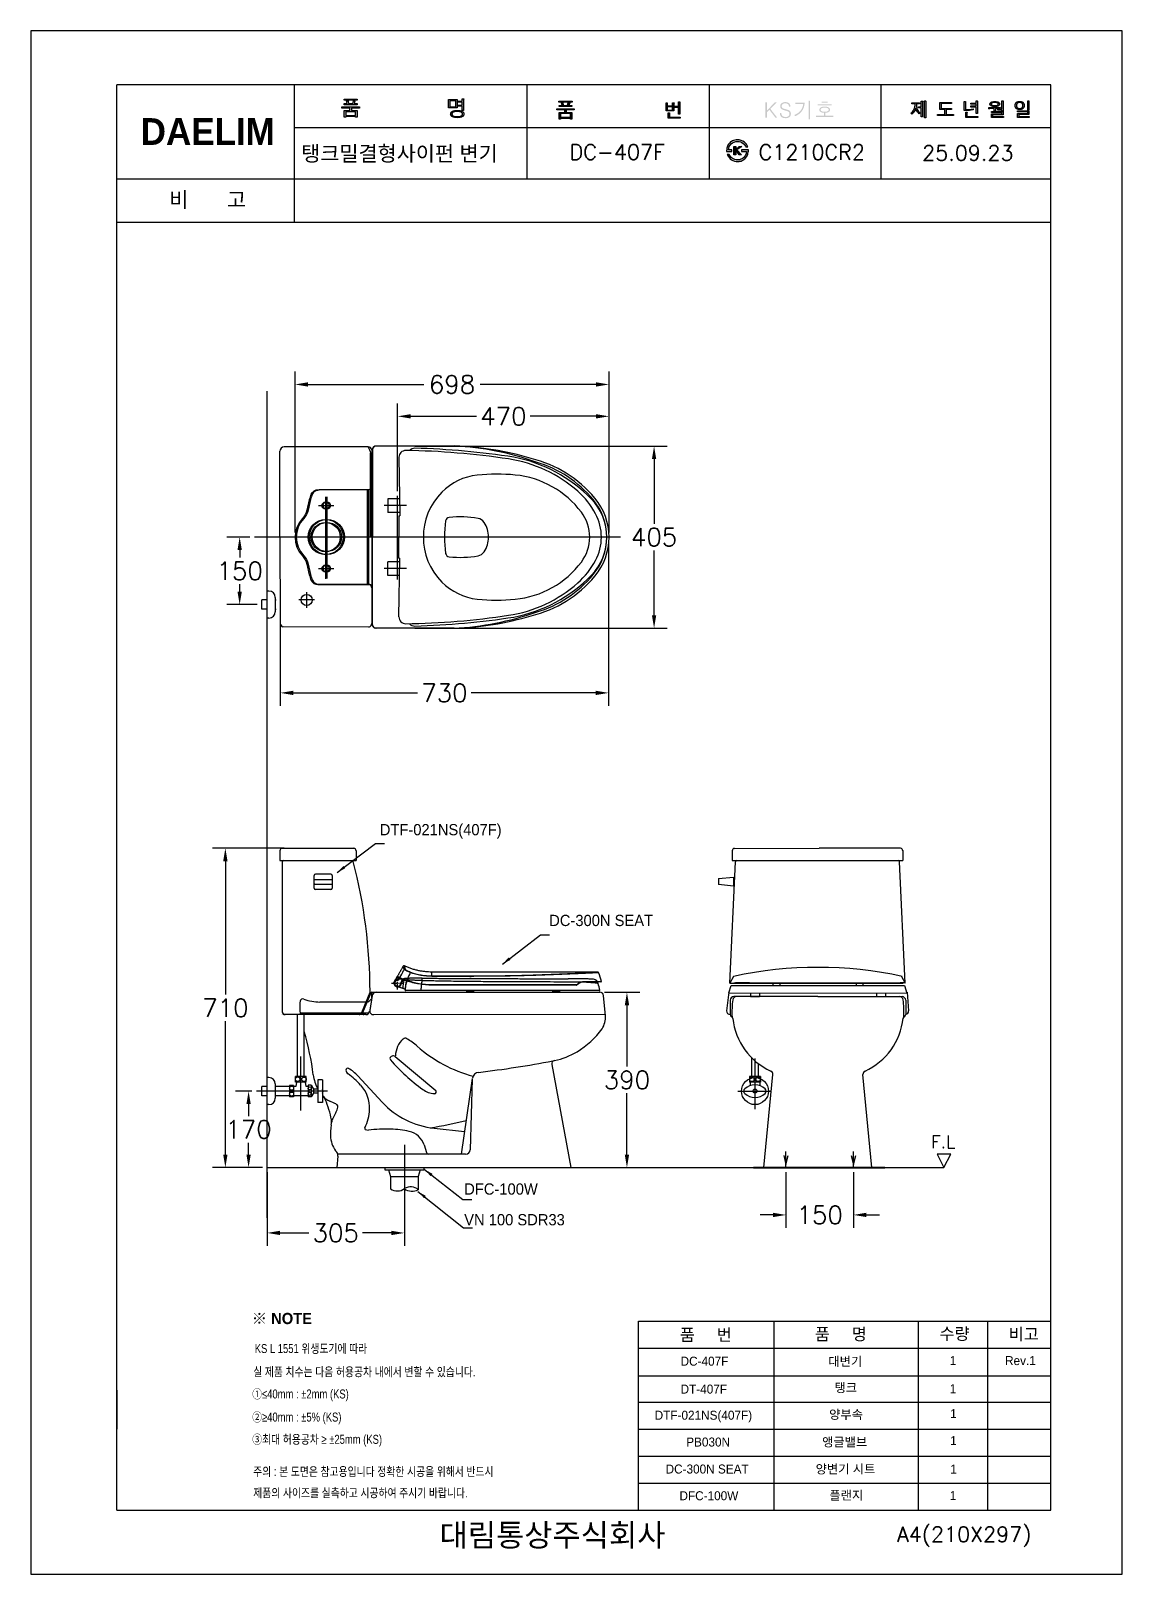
# Model space of a CAD drawing. Extents: x 63879 to 66305, y 58180 to 61610.
import ezdxf
from ezdxf.lldxf.tags import DXFTag

# ---------------------------------------------------------------- set-up
doc = ezdxf.new("R2010")
doc.units = 0
doc.header["$MEASUREMENT"] = 0
doc.linetypes.add('BORDER', pattern=[18, 5, -2, 5, -2, 2, -2])
doc.layers.get('0').update_dxf_attribs({"linetype": 'CONTINUOUS'})
doc.layers.get('Defpoints').update_dxf_attribs({"linetype": 'CONTINUOUS'})
for name, color, linetype in [('1', 2, 'CONTINUOUS'), ('2', 2, 'CONTINUOUS'), ('3', 3, 'CONTINUOUS'), ('4', 3, 'CONTINUOUS'), ('6', 6, 'CONTINUOUS'), ('CENTER', 1, 'CONTINUOUS'), ('Dim', 4, 'CONTINUOUS'), ('FAUCET', 4, 'CONTINUOUS'), ('LAYER_02', 7, 'CONTINUOUS'), ('LINE', 7, 'CONTINUOUS'), ('LINE @ 1 VP1', 7, 'CONTINUOUS'), ('LINE @ 1 VPModel', 7, 'CONTINUOUS'), ('MAIN', 7, 'CONTINUOUS'), ('POINT', 3, 'CONTINUOUS'), ('YA', 7, 'CONTINUOUS')]:
    doc.layers.add(name, color=color, linetype=linetype)
doc.layers.add('AM_6', color=2, linetype='CONTINUOUS', lineweight=30)
doc.layers.add('OUTLINE', color=11, linetype='CONTINUOUS', lineweight=40)
doc.styles.add('h', font='', dxfattribs={"height": 30})
doc.styles.add('MtXpl_', font='')
doc.styles.get("Standard").update_dxf_attribs({"font": 'txt.shx', "bigfont": 'ghs.shx'})
doc.styles.add('굴림', font='', dxfattribs={"height": 3.2})
doc.styles.add('스타일1', font='txt.shx', dxfattribs={"bigfont": 'ghs.shx'})
doc.styles.get('h').set_extended_font_data('Haansoft Batang')
doc.styles.get('MtXpl_').set_extended_font_data('Gulim', bold=True)
doc.styles.get('굴림').set_extended_font_data('Gulim')
tags = doc.linetypes.add('Amconstr', pattern=[9999, 9999, 0]).pattern_tags.tags
tags[6:7] = [DXFTag(74, 4), DXFTag(75, 0), DXFTag(340, '0'), DXFTag(46, 1.0), DXFTag(50, 0.0), DXFTag(44, 0.0), DXFTag(45, 0.0)]
tags[4:5] = [DXFTag(74, 4), DXFTag(75, 0), DXFTag(340, '0'), DXFTag(46, 1.0), DXFTag(50, 0.0), DXFTag(44, 0.0), DXFTag(45, 0.0)]
doc.dimstyles.new('SERIM', dxfattribs={"dimscale": 10, "dimtxt": 3, "dimasz": 2, "dimexe": 1, "dimexo": 1.5, "dimgap": 1, "dimtad": 1, "dimtoh": 1, "dimdec": 0, "dimdsep": 46, "dimtxsty": 'h', "dimcen": -0.3, "dimclrt": 2, "dimadec": 0, "dimazin": 0, "dimtfac": 1, "dimtdec": 0, "dimtmove": 1, "dimatfit": 3, "dimfxl": 0, "dimtolj": 1, "dimtzin": 0, "dimarcsym": 0})
doc.dimstyles.get("Standard").update_dxf_attribs({"dimtxt": 0.18, "dimasz": 0.18, "dimexe": 0.18, "dimexo": 0.0625, "dimgap": 0.09, "dimtad": 0, "dimtih": 1, "dimtoh": 1, "dimdec": 4, "dimzin": 0, "dimdsep": 46, "dimtxsty": 'Standard', "dimcen": 0.09, "dimadec": 0, "dimazin": 0, "dimtfac": 1, "dimtdec": 4, "dimtofl": 0, "dimtmove": 0, "dimatfit": 0, "dimfxl": 0, "dimtolj": 1, "dimtzin": 0, "dimarcsym": 0})

msp = doc.modelspace()

# ---------------------------------------------------------------- texts
at = {"color": 3, "style": '굴림', "width": 0.8}
for s, p in [('KS L 1551 위생도기에 따라', (64376.6, 58671.1)), ('실 제품 치수는 다음 허용공차 내에서 변할 수 있습니다.', (64373.2, 58619.4)), ('①≤40mm : ±2mm (KS)', (64371, 58570.1)), ('②≥40mm : ±5%%% (KS)', (64371, 58518.8)), ('③최대 허용공차 ≥ ±25mm (KS)', (64371, 58469.3))]:
    msp.add_text(s, height=20, dxfattribs=at).set_placement(p)
at = {"color": 1, "style": '굴림', "width": 0.8}
for s, p in [('주의 : 본 도면은 참고용입니다 정확한 시공을 위해서 반드시', (64373.2, 58397.8)), ('제품의 사이즈를 실측하고 시공하여 주시기 바랍니다.', (64373.2, 58350.4))]:
    msp.add_text(s, height=20, dxfattribs=at).set_placement(p)
at = {"layer": '2', "style": 'MtXpl_'}
msp.add_text('※ NOTE', height=25, dxfattribs=at).set_placement((64369.9, 58735.4))
at = {"layer": 'AM_6', "color": 0, "char_height": 25, "attachment_point": 4, "style": 'h'}
for s, insert in [('{\\fGulim|b0|i0|c129|p50;DTF-021NS(407F)}', (64654.5, 59830.7)), ('{\\fGulim|b0|i0|c129|p50;DC-300N SEAT}', (65031.1, 59632.5)), ('{\\fGulim|b0|i0|c129|p50;DFC-100W }', (64842.2, 59035.5)), ('{\\fGulim|b0|i0|c129|p50;VN 100 SDR33 }', (64842.2, 58967.3))]:
    msp.add_mtext(s, dxfattribs=dict(at, insert=insert))
at = {"layer": 'Dim', "color": 0, "attachment_point": 1, "style": '스타일1'}
for s, insert, char_height, width in [('{\\fGulim|b0|i0|c129|p50; 탱크밀결형사이펀 변기}', (64467.7, 61354.3), 33.819, 639), ('{\\fGulim|b0|i0|c129|p50;DC-407F}', (65323.1, 58663), 20, 147), ('{\\fGulim|b0|i0|c129|p50;대변기}', (65651.6, 58662.4), 20, 147), ('{\\fGulim|b0|i0|c129|p50;DT-407F}', (65323.1, 58601), 20, 147), ('{\\fGulim|b0|i0|c129|p50;탱크}', (65665.2, 58604.2), 20, 147), ('{\\fGulim|b0|i0|c129|p50;DTF-021NS(407F)}', (65265.5, 58542.9), 20, 147), ('{\\fGulim|b0|i0|c129|p50;양부속}', (65653.2, 58544.6), 20, 290), ('{\\fGulim|b0|i0|c129|p50;PB030N }', (65335.6, 58483.3), 20, 220.877), ('{\\fGulim|b0|i0|c129|p50;앵글밸브}', (65637.7, 58483.5), 20, 315), ('{\\fGulim|b0|i0|c129|p50;DC-300N SEAT}', (65289.8, 58423.3), 20, 220.877), ('{\\fGulim|b0|i0|c129|p50;양변기 시트}', (65623.3, 58423.3), 20, 212), ('{\\fGulim|b0|i0|c129|p50;DFC-100W}', (65320.6, 58363.9), 20, 147), ('{\\fGulim|b0|i0|c129|p50;플랜지}', (65653.8, 58365.1), 20, 212), ('{\\fGulim|b0|i0|c129|p50;       대림통상주식회사\\P}', (64660.3, 58291.3), 50, 1090)]:
    msp.add_mtext(s, dxfattribs=dict(at, insert=insert, char_height=char_height, width=width))
for s, insert, char_height in [('{\\fGulim|b0|i0|c129|p50;비       고}', (64186.4, 61251.6), 33.819), ('{\\fGulim|b0|i0|c129|p50;품     번}', (65321.2, 58725), 26.746), ('{\\fGulim|b0|i0|c129|p50;품     명}', (65621.4, 58726.6), 26.746), ('{\\fGulim|b0|i0|c129|p50;수량}', (65898.6, 58727.4), 26.746), ('{\\fGulim|b0|i0|c129|p50;비고}', (66052.3, 58726.4), 26.746), ('{\\fGulim|b0|i0|c129|p50;1\\P}', (65921.4, 58664.4), 20), ('{\\fGulim|b0|i0|c129|p50;Rev.1\\P}', (66044.3, 58664.3), 20), ('{\\fGulim|b0|i0|c129|p50;1\\P}', (65921.4, 58601.9), 20), ('{\\fGulim|b0|i0|c129|p50;1\\P}', (65922.3, 58546.4), 20), ('{\\fGulim|b0|i0|c129|p50;1\\P}', (65922.3, 58486.4), 20), ('{\\fGulim|b0|i0|c129|p50;1\\P}', (65922.4, 58423), 20), ('{\\fGulim|b0|i0|c129|p50;1\\P}', (65921.4, 58364.4), 20)]:
    msp.add_mtext(s, dxfattribs=dict(at, insert=insert, char_height=char_height))
at = {"layer": 'LAYER_02', "color": 0}
msp.add_text('F.L', height=27.99, dxfattribs=at).set_placement((65879.7, 59126.4))
at = {"layer": 'YA', "color": 7}
for s, height, p in [('DC-407F', 33.82, (65076.4, 61323.7)), ('C1210CR2', 33.82, (65496.6, 61323.4)), ('25.09.23', 33.82, (65860.1, 61321.7)), ('A4(210X297)', 33.819, (65804.3, 58251.3))]:
    msp.add_text(s, height=height, dxfattribs=at).set_placement(p)
at = {"layer": 'YA', "color": 7, "insert": (64123.2, 61416), "char_height": 59.437, "width": 290.871, "attachment_point": 1, "style": 'h'}
msp.add_mtext('{\\fHYGraphic-Medium|b1|i0|c129|p18;DAELIM}', dxfattribs=at)

# ---------------------------------------------------------------- blocks, each defined once
blk = doc.blocks.new('*D7')
at = {"layer": 'Defpoints', "color": 0}
for p in [(65143.9, 59473.1), (65079.1, 59083.3), (65203.9, 59083.3)]:
    blk.add_point(p, dxfattribs=at)
at = {"layer": 'Dim', "color": 0, "lineweight": -2}
for p, q in [((65153.9, 59473.1), (65232.7, 59473.1)), ((65203.9, 59444.3), (65203.9, 59307.8)), ((65203.9, 59112.1), (65203.9, 59248.6)), ((65089.1, 59083.3), (65232.7, 59083.3))]:
    blk.add_line(p, q, dxfattribs=at)
at = {"layer": 'Dim', "color": 0}
for points in [[(65199.1, 59444.3), (65208.7, 59444.3), (65203.9, 59473.1)], [(65199.1, 59112.1), (65208.7, 59112.1), (65203.9, 59083.3)]]:
    blk.add_solid(points, dxfattribs=at)
at = {"layer": 'Dim', "color": 0, "insert": (65203.9, 59278.2), "char_height": 40, "attachment_point": 5}
blk.add_mtext('\\A1;390', dxfattribs=at)
blk = doc.blocks.new('*D8')
at = {"layer": 'Defpoints', "color": 0}
for p in [(64343.1, 60484.7), (64375.7, 60484.7), (64392.1, 60334.7)]:
    blk.add_point(p, dxfattribs=at)
at = {"layer": 'Dim', "color": 0, "lineweight": -2}
for p, q in [((64365.7, 60484.7), (64314.3, 60484.7)), ((64343.1, 60455.9), (64343.1, 60439.3)), ((64343.1, 60363.5), (64343.1, 60380.1)), ((64382.1, 60334.7), (64314.3, 60334.7))]:
    blk.add_line(p, q, dxfattribs=at)
at = {"layer": 'Dim', "color": 0}
for points in [[(64338.3, 60455.9), (64347.9, 60455.9), (64343.1, 60484.7)], [(64338.3, 60363.5), (64347.9, 60363.5), (64343.1, 60334.7)]]:
    blk.add_solid(points, dxfattribs=at)
at = {"layer": 'Dim', "color": 0, "insert": (64343.1, 60409.7), "char_height": 40, "attachment_point": 5}
blk.add_mtext('\\A1;150', dxfattribs=at)
blk = doc.blocks.new('*D9')
at = {"layer": 'Defpoints', "color": 0}
for p in [(65163.1, 60484.8), (64433.3, 60312.2), (64433.3, 60138.5)]:
    blk.add_point(p, dxfattribs=at)
at = {"layer": 'Dim', "color": 0, "lineweight": -2}
for p, q in [((65163.1, 60474.8), (65163.1, 60109.7)), ((64433.3, 60302.2), (64433.3, 60109.7)), ((64462.1, 60138.5), (64738.6, 60138.5)), ((65134.3, 60138.5), (64857.8, 60138.5))]:
    blk.add_line(p, q, dxfattribs=at)
at = {"layer": 'Dim', "color": 0}
for points in [[(64462.1, 60143.3), (64462.1, 60133.7), (64433.3, 60138.5)], [(65134.3, 60143.3), (65134.3, 60133.7), (65163.1, 60138.5)]]:
    blk.add_solid(points, dxfattribs=at)
at = {"layer": 'Dim', "color": 0, "insert": (64798.2, 60138.5), "char_height": 40, "attachment_point": 5}
blk.add_mtext('\\A1;730', dxfattribs=at)
blk = doc.blocks.new('*D10')
at = {"layer": 'Defpoints', "color": 0}
for p in [(64694.1, 60753.2), (64694.1, 60576.7), (65164.1, 60484.7)]:
    blk.add_point(p, dxfattribs=at)
at = {"layer": 'Dim', "color": 0, "lineweight": -2}
for p, q in [((64694.1, 60586.7), (64694.1, 60782)), ((64722.9, 60753.2), (64869.5, 60753.2)), ((65135.3, 60753.2), (64988.7, 60753.2)), ((65164.1, 60494.7), (65164.1, 60782))]:
    blk.add_line(p, q, dxfattribs=at)
at = {"layer": 'Dim', "color": 0}
for points in [[(64722.9, 60758), (64722.9, 60748.4), (64694.1, 60753.2)], [(65135.3, 60758), (65135.3, 60748.4), (65164.1, 60753.2)]]:
    blk.add_solid(points, dxfattribs=at)
at = {"layer": 'Dim', "color": 0, "insert": (64929.1, 60753.2), "char_height": 40, "attachment_point": 5}
blk.add_mtext('\\A1;470', dxfattribs=at)
blk = doc.blocks.new('*D11')
at = {"layer": 'Defpoints', "color": 0}
for p in [(64722.5, 60687.2), (65264.2, 60687.2), (64722.5, 60282.1)]:
    blk.add_point(p, dxfattribs=at)
at = {"layer": 'Dim', "color": 0, "lineweight": -2}
for p, q in [((64732.5, 60687.2), (65293, 60687.2)), ((65264.2, 60658.4), (65264.2, 60514.3)), ((65264.2, 60310.9), (65264.2, 60455.1)), ((64732.5, 60282.1), (65293, 60282.1))]:
    blk.add_line(p, q, dxfattribs=at)
at = {"layer": 'Dim', "color": 0}
for points in [[(65259.4, 60658.4), (65269, 60658.4), (65264.2, 60687.2)], [(65259.4, 60310.9), (65269, 60310.9), (65264.2, 60282.1)]]:
    blk.add_solid(points, dxfattribs=at)
at = {"layer": 'Dim', "color": 0, "insert": (65264.2, 60484.7), "char_height": 40, "attachment_point": 5}
blk.add_mtext('\\A1;405', dxfattribs=at)
blk = doc.blocks.new('*D12')
at = {"layer": 'Defpoints', "color": 0}
for p in [(64362.9, 59253.3), (64380.5, 59253.3), (64404.1, 59083.3)]:
    blk.add_point(p, dxfattribs=at)
at = {"layer": 'Dim', "color": 0, "lineweight": -2}
for p, q in [((64370.5, 59253.3), (64334.1, 59253.3)), ((64362.9, 59224.5), (64362.9, 59197.9)), ((64362.9, 59112.1), (64362.9, 59138.7)), ((64394.1, 59083.3), (64334.1, 59083.3))]:
    blk.add_line(p, q, dxfattribs=at)
at = {"layer": 'Dim', "color": 0}
for points in [[(64358.1, 59224.5), (64367.7, 59224.5), (64362.9, 59253.3)], [(64358.1, 59112.1), (64367.7, 59112.1), (64362.9, 59083.3)]]:
    blk.add_solid(points, dxfattribs=at)
at = {"layer": 'Dim', "color": 0, "insert": (64362.9, 59168.3), "char_height": 40, "attachment_point": 5}
blk.add_mtext('\\A1;170', dxfattribs=at)
blk = doc.blocks.new('*D13')
at = {"layer": 'Defpoints', "color": 0}
for p in [(64311.3, 59793), (64452.2, 59793), (64394.1, 59083.3)]:
    blk.add_point(p, dxfattribs=at)
at = {"layer": 'Dim', "color": 0, "lineweight": -2}
for p, q in [((64442.2, 59793), (64282.5, 59793)), ((64311.3, 59764.2), (64311.3, 59467.7)), ((64311.3, 59112.1), (64311.3, 59408.5)), ((64384.1, 59083.3), (64282.5, 59083.3))]:
    blk.add_line(p, q, dxfattribs=at)
at = {"layer": 'Dim', "color": 0}
for points in [[(64306.5, 59764.2), (64316.1, 59764.2), (64311.3, 59793)], [(64306.5, 59112.1), (64316.1, 59112.1), (64311.3, 59083.3)]]:
    blk.add_solid(points, dxfattribs=at)
at = {"layer": 'Dim', "color": 0, "insert": (64311.3, 59438.1), "char_height": 40, "attachment_point": 5}
blk.add_mtext('\\A1;710', dxfattribs=at)
blk = doc.blocks.new('*D14')
at = {"layer": 'Defpoints', "color": 0}
for p in [(65164.1, 60824.1), (64466.1, 60484.8), (65164.1, 60484.7)]:
    blk.add_point(p, dxfattribs=at)
at = {"layer": 'Dim', "color": 0, "lineweight": -2}
for p, q in [((64466.1, 60494.8), (64466.1, 60852.9)), ((64494.9, 60824.1), (64752.2, 60824.1)), ((65135.3, 60824.1), (64878, 60824.1)), ((65164.1, 60494.7), (65164.1, 60852.9))]:
    blk.add_line(p, q, dxfattribs=at)
at = {"layer": 'Dim', "color": 0}
for points in [[(64494.9, 60828.9), (64494.9, 60819.3), (64466.1, 60824.1)], [(65135.3, 60828.9), (65135.3, 60819.3), (65164.1, 60824.1)]]:
    blk.add_solid(points, dxfattribs=at)
at = {"layer": 'Dim', "color": 0, "insert": (64815.1, 60824.1), "char_height": 40, "attachment_point": 5}
blk.add_mtext('\\A1;698', dxfattribs=at)
blk = doc.blocks.new('*D15')
at = {"layer": 'Defpoints', "color": 0}
for p in [(65557.3, 59083), (65707.3, 59083), (65707.3, 58978.1)]:
    blk.add_point(p, dxfattribs=at)
at = {"layer": 'Dim', "color": 0, "lineweight": -2}
for p, q in [((65557.3, 59073), (65557.3, 58949.3)), ((65707.3, 59073), (65707.3, 58949.3)), ((65528.5, 58978.1), (65499.7, 58978.1)), ((65736.1, 58978.1), (65764.9, 58978.1))]:
    blk.add_line(p, q, dxfattribs=at)
at = {"layer": 'Dim', "color": 0}
for points in [[(65528.5, 58982.9), (65528.5, 58973.3), (65557.3, 58978.1)], [(65736.1, 58982.9), (65736.1, 58973.3), (65707.3, 58978.1)]]:
    blk.add_solid(points, dxfattribs=at)
at = {"layer": 'Dim', "color": 0, "insert": (65632.3, 58978.1), "char_height": 40, "attachment_point": 5}
blk.add_mtext('\\A1;150', dxfattribs=at)
blk = doc.blocks.new('*D16')
at = {"layer": 'Defpoints', "color": 0}
for p in [(64404.1, 59083.3), (64709.1, 59083.3), (64709.1, 58938.1)]:
    blk.add_point(p, dxfattribs=at)
at = {"layer": 'Dim', "color": 0, "lineweight": -2}
for p, q in [((64404.1, 59073.3), (64404.1, 58909.3)), ((64709.1, 59073.3), (64709.1, 58909.3)), ((64432.9, 58938.1), (64497, 58938.1)), ((64680.3, 58938.1), (64616.2, 58938.1))]:
    blk.add_line(p, q, dxfattribs=at)
at = {"layer": 'Dim', "color": 0}
for points in [[(64432.9, 58942.9), (64432.9, 58933.3), (64404.1, 58938.1)], [(64680.3, 58942.9), (64680.3, 58933.3), (64709.1, 58938.1)]]:
    blk.add_solid(points, dxfattribs=at)
at = {"layer": 'Dim', "color": 0, "insert": (64556.6, 58938.1), "char_height": 40, "attachment_point": 5}
blk.add_mtext('\\A1;305', dxfattribs=at)
blk = doc.blocks.new('*U24')
at = {"layer": 'LINE @ 1 VP1', "linetype": 'Amconstr'}
h = blk.add_hatch(color=256, dxfattribs=at)
h.dxf.hatch_style = 1
h.paths.add_polyline_path([(65059.7, 61444.1), (65053.2, 61444.1), (65053.2, 61441.7), (65081.4, 61441.7), (65081.4, 61444.1), (65074.8, 61444.1), (65076, 61448.5), (65076.1, 61448.9), (65076.7, 61449.6), (65076.8, 61449.7), (65076.8, 61449.7), (65076.8, 61449.8), (65076.8, 61449.8), (65076.8, 61449.8), (65076.8, 61449.9), (65076.8, 61449.9), (65076.8, 61449.9), (65076.8, 61449.9), (65076.8, 61449.9), (65076.8, 61450), (65076.7, 61450), (65076.5, 61450.1), (65075.8, 61450.2), (65073.4, 61450.7), (65071.9, 61444.1), (65062.7, 61444.1), (65061.5, 61449), (65061.6, 61449.6), (65061.8, 61449.9), (65061.8, 61449.9), (65061.8, 61450), (65061.9, 61450), (65061.9, 61450.1), (65061.9, 61450.1), (65061.8, 61450.1), (65061.8, 61450.1), (65061.8, 61450.2), (65061.8, 61450.2), (65061.8, 61450.2), (65061.8, 61450.2), (65061.7, 61450.2), (65061.6, 61450.3), (65061.4, 61450.3), (65060.5, 61450.3), (65058.3, 61450.3)])
h.paths.add_polyline_path([(65047.8, 61436.7), (65047.8, 61434.2), (65065.8, 61434.2), (65065.8, 61428.7), (65053.2, 61428.7), (65053.2, 61414), (65056.3, 61414), (65056.3, 61415.3), (65078.4, 61415.3), (65078.4, 61414), (65081.5, 61414), (65081.5, 61428.7), (65068.9, 61428.7), (65068.9, 61434.2), (65086.8, 61434.2), (65086.8, 61436.7)])
h.paths.add_polyline_path([(65078.4, 61426.1), (65078.4, 61417.9), (65056.3, 61417.9), (65056.3, 61426.1)], flags=16)
at = {"layer": 'LINE @ 1 VPModel', "linetype": 'Amconstr'}
h = blk.add_hatch(color=256, dxfattribs=at)
h.dxf.hatch_style = 1
h.paths.add_polyline_path([(65059.7, 61444.1), (65053.2, 61444.1), (65053.2, 61441.7), (65081.4, 61441.7), (65081.4, 61444.1), (65074.8, 61444.1), (65076, 61448.5), (65076.1, 61448.9), (65076.7, 61449.6), (65076.8, 61449.7), (65076.8, 61449.7), (65076.8, 61449.8), (65076.8, 61449.8), (65076.8, 61449.8), (65076.8, 61449.9), (65076.8, 61449.9), (65076.8, 61449.9), (65076.8, 61449.9), (65076.8, 61449.9), (65076.8, 61450), (65076.7, 61450), (65076.5, 61450.1), (65075.8, 61450.2), (65073.4, 61450.7), (65071.9, 61444.1), (65062.7, 61444.1), (65061.5, 61449), (65061.6, 61449.6), (65061.8, 61449.9), (65061.8, 61449.9), (65061.8, 61450), (65061.9, 61450), (65061.9, 61450.1), (65061.9, 61450.1), (65061.8, 61450.1), (65061.8, 61450.1), (65061.8, 61450.2), (65061.8, 61450.2), (65061.8, 61450.2), (65061.8, 61450.2), (65061.7, 61450.2), (65061.6, 61450.3), (65061.4, 61450.3), (65060.5, 61450.3), (65058.3, 61450.3)])
h.paths.add_polyline_path([(65047.8, 61436.7), (65047.8, 61434.2), (65065.8, 61434.2), (65065.8, 61428.7), (65053.2, 61428.7), (65053.2, 61414), (65056.3, 61414), (65056.3, 61415.3), (65078.4, 61415.3), (65078.4, 61414), (65081.5, 61414), (65081.5, 61428.7), (65068.9, 61428.7), (65068.9, 61434.2), (65086.8, 61434.2), (65086.8, 61436.7)])
h.paths.add_polyline_path([(65078.4, 61426.1), (65078.4, 61417.9), (65056.3, 61417.9), (65056.3, 61426.1)], flags=16)
blk = doc.blocks.new('*U25')
at = {"layer": 'LINE @ 1 VP1', "linetype": 'Amconstr'}
h = blk.add_hatch(color=256, dxfattribs=at)
h.dxf.hatch_style = 1
h.paths.add_polyline_path([(65082.1, 61453.9), (65052.5, 61453.9), (65052.5, 61451.5), (65082.1, 61451.5)])
at = {"layer": 'LINE @ 1 VPModel', "linetype": 'Amconstr'}
h = blk.add_hatch(color=256, dxfattribs=at)
h.dxf.hatch_style = 1
h.paths.add_polyline_path([(65082.1, 61453.9), (65052.5, 61453.9), (65052.5, 61451.5), (65082.1, 61451.5)])
blk = doc.blocks.new('*U26')
at = {"layer": 'LINE @ 1 VP1', "linetype": 'Amconstr'}
h = blk.add_hatch(color=256, dxfattribs=at)
h.dxf.hatch_style = 1
h.paths.add_polyline_path([(65308.3, 61448.9), (65308.3, 61449.2), (65308.5, 61449.6), (65308.6, 61449.8), (65308.6, 61449.8), (65308.6, 61449.9), (65308.6, 61450), (65308.6, 61450), (65308.6, 61450), (65308.6, 61450.1), (65308.6, 61450.1), (65308.6, 61450.1), (65308.6, 61450.1), (65308.5, 61450.1), (65308.5, 61450.2), (65308.4, 61450.2), (65308.3, 61450.2), (65308.2, 61450.3), (65307.3, 61450.3), (65305.4, 61450.3), (65305.4, 61443.7), (65293.5, 61443.7), (65293.5, 61449.1), (65293.6, 61449.4), (65293.8, 61449.7), (65293.9, 61449.9), (65294, 61450), (65294, 61450), (65294, 61450.1), (65294, 61450.1), (65294, 61450.1), (65294, 61450.1), (65294, 61450.2), (65294, 61450.2), (65294, 61450.2), (65293.9, 61450.2), (65293.9, 61450.2), (65293.9, 61450.2), (65293.9, 61450.2), (65293.8, 61450.3), (65293.6, 61450.3), (65292.9, 61450.3), (65290.8, 61450.3), (65290.8, 61432), (65308.3, 61432), (65308.3, 61440), (65318.6, 61440), (65318.6, 61424.9), (65321.5, 61424.9), (65321.5, 61451.1), (65321.5, 61451.5), (65321.7, 61451.8), (65321.8, 61452), (65321.8, 61452.2), (65321.8, 61452.3), (65321.8, 61452.3), (65321.8, 61452.3), (65321.8, 61452.4), (65321.8, 61452.4), (65321.8, 61452.4), (65321.8, 61452.4), (65321.7, 61452.5), (65321.7, 61452.5), (65321.7, 61452.5), (65321.6, 61452.5), (65321.5, 61452.5), (65321.3, 61452.6), (65321, 61452.6), (65318.6, 61452.6), (65318.6, 61442.3), (65308.3, 61442.3)])
h.paths.add_polyline_path([(65305.4, 61441.4), (65305.4, 61434.1), (65293.5, 61434.1), (65293.5, 61441.4)], flags=16)
h.paths.add_polyline_path([(65298.6, 61427.3), (65298.5, 61427.1), (65298.4, 61426.8), (65298.3, 61426.5), (65298.3, 61418.2), (65322.3, 61418.2), (65322.3, 61415.9), (65295.5, 61415.9), (65295.5, 61427.7), (65297.6, 61427.7), (65298.3, 61427.7), (65298.5, 61427.7), (65298.6, 61427.6), (65298.7, 61427.5), (65298.6, 61427.4)])
at = {"layer": 'LINE @ 1 VPModel', "linetype": 'Amconstr'}
h = blk.add_hatch(color=256, dxfattribs=at)
h.dxf.hatch_style = 1
h.paths.add_polyline_path([(65308.3, 61448.9), (65308.3, 61449.2), (65308.5, 61449.6), (65308.6, 61449.8), (65308.6, 61449.8), (65308.6, 61449.9), (65308.6, 61450), (65308.6, 61450), (65308.6, 61450), (65308.6, 61450.1), (65308.6, 61450.1), (65308.6, 61450.1), (65308.6, 61450.1), (65308.5, 61450.1), (65308.5, 61450.2), (65308.4, 61450.2), (65308.3, 61450.2), (65308.2, 61450.3), (65307.3, 61450.3), (65305.4, 61450.3), (65305.4, 61443.7), (65293.5, 61443.7), (65293.5, 61449.1), (65293.6, 61449.4), (65293.8, 61449.7), (65293.9, 61449.9), (65294, 61450), (65294, 61450), (65294, 61450.1), (65294, 61450.1), (65294, 61450.1), (65294, 61450.1), (65294, 61450.2), (65294, 61450.2), (65294, 61450.2), (65293.9, 61450.2), (65293.9, 61450.2), (65293.9, 61450.2), (65293.9, 61450.2), (65293.8, 61450.3), (65293.6, 61450.3), (65292.9, 61450.3), (65290.8, 61450.3), (65290.8, 61432), (65308.3, 61432), (65308.3, 61440), (65318.6, 61440), (65318.6, 61424.9), (65321.5, 61424.9), (65321.5, 61451.1), (65321.5, 61451.5), (65321.7, 61451.8), (65321.8, 61452), (65321.8, 61452.2), (65321.8, 61452.3), (65321.8, 61452.3), (65321.8, 61452.3), (65321.8, 61452.4), (65321.8, 61452.4), (65321.8, 61452.4), (65321.8, 61452.4), (65321.7, 61452.5), (65321.7, 61452.5), (65321.7, 61452.5), (65321.6, 61452.5), (65321.5, 61452.5), (65321.3, 61452.6), (65321, 61452.6), (65318.6, 61452.6), (65318.6, 61442.3), (65308.3, 61442.3)])
h.paths.add_polyline_path([(65305.4, 61441.4), (65305.4, 61434.1), (65293.5, 61434.1), (65293.5, 61441.4)], flags=16)
h.paths.add_polyline_path([(65298.6, 61427.3), (65298.5, 61427.1), (65298.4, 61426.8), (65298.3, 61426.5), (65298.3, 61418.2), (65322.3, 61418.2), (65322.3, 61415.9), (65295.5, 61415.9), (65295.5, 61427.7), (65297.6, 61427.7), (65298.3, 61427.7), (65298.5, 61427.7), (65298.6, 61427.6), (65298.7, 61427.5), (65298.6, 61427.4)])
blk = doc.blocks.new('*U27')
at = {"layer": 'LINE @ 1 VP1', "linetype": 'Amconstr'}
h = blk.add_hatch(color=256, dxfattribs=at)
h.dxf.hatch_style = 1
h.paths.add_polyline_path([(65522.6, 61436.7), (65536.4, 61450.8), (65532.4, 61450.8), (65514.8, 61432.8), (65514.8, 61450.8), (65511.7, 61450.8), (65511.7, 61416.8), (65514.8, 61416.8), (65514.8, 61428.8), (65520.5, 61434.6), (65534.2, 61416.8), (65538, 61416.8)])
h.paths.add_polyline_path([(65548.9, 61439.1), (65548.7, 61439.5), (65548.4, 61439.9), (65548.3, 61440.4), (65548.1, 61440.8), (65548, 61441.4), (65547.9, 61442.5), (65548, 61443.2), (65548, 61443.9), (65548.2, 61444.6), (65548.4, 61445.2), (65548.7, 61445.8), (65549, 61446.3), (65549.4, 61446.8), (65549.9, 61447.2), (65550.4, 61447.6), (65551, 61448), (65551.7, 61448.2), (65552.4, 61448.5), (65553.9, 61448.8), (65555.7, 61448.9), (65557.6, 61448.8), (65559.2, 61448.4), (65559.9, 61448.1), (65560.6, 61447.8), (65561.3, 61447.4), (65561.8, 61447), (65562.3, 61446.4), (65562.8, 61445.9), (65563.2, 61445.2), (65563.5, 61444.6), (65563.7, 61443.8), (65563.9, 61443.1), (65564.1, 61441.4), (65567.3, 61441.4), (65567.1, 61443.7), (65566.8, 61444.7), (65566.5, 61445.7), (65566.1, 61446.6), (65565.6, 61447.5), (65564.9, 61448.2), (65564.2, 61448.9), (65563.5, 61449.6), (65562.6, 61450.1), (65561.7, 61450.6), (65560.6, 61451), (65558.4, 61451.5), (65555.9, 61451.6), (65553.4, 61451.5), (65551.2, 61451), (65550.2, 61450.7), (65549.3, 61450.2), (65548.4, 61449.7), (65547.6, 61449.2), (65546.9, 61448.5), (65546.3, 61447.8), (65545.8, 61447.1), (65545.4, 61446.3), (65545.1, 61445.4), (65544.8, 61444.5), (65544.7, 61443.6), (65544.6, 61442.5), (65544.8, 61440.7), (65545, 61439.8), (65545.2, 61439.1), (65545.5, 61438.3), (65545.9, 61437.7), (65546.4, 61437), (65547, 61436.5), (65547.5, 61436), (65548.2, 61435.6), (65549.7, 61434.8), (65554, 61433.3), (65557.2, 61432.5), (65560.9, 61431.4), (65562.2, 61430.7), (65562.8, 61430.4), (65563.2, 61430.1), (65563.7, 61429.7), (65564, 61429.2), (65564.4, 61428.7), (65564.6, 61428.1), (65564.8, 61427.5), (65565, 61426.8), (65565.1, 61425.3), (65565.1, 61424.6), (65565, 61423.9), (65564.8, 61423.2), (65564.5, 61422.6), (65564.2, 61422), (65563.8, 61421.4), (65563.4, 61420.9), (65562.9, 61420.5), (65562.3, 61420), (65561.6, 61419.7), (65560.9, 61419.3), (65560.2, 61419.1), (65558.5, 61418.7), (65556.6, 61418.6), (65554.4, 61418.8), (65552.6, 61419.2), (65551.7, 61419.5), (65550.9, 61419.9), (65550.2, 61420.4), (65549.6, 61420.9), (65549, 61421.5), (65548.5, 61422.1), (65548.1, 61422.8), (65547.7, 61423.5), (65547.5, 61424.4), (65547.3, 61425.2), (65547.1, 61427.1), (65543.9, 61427.1), (65543.9, 61426.9), (65544.1, 61424.4), (65544.3, 61423.2), (65544.7, 61422.2), (65545.2, 61421.2), (65545.7, 61420.3), (65546.4, 61419.5), (65547.1, 61418.7), (65548, 61418.1), (65548.9, 61417.5), (65550, 61417), (65551.1, 61416.6), (65553.7, 61416.1), (65556.6, 61415.9), (65559.1, 61416), (65561.4, 61416.5), (65562.4, 61416.9), (65563.4, 61417.4), (65564.3, 61417.9), (65565.1, 61418.6), (65565.8, 61419.2), (65566.5, 61420), (65567, 61420.8), (65567.5, 61421.6), (65567.8, 61422.6), (65568, 61423.5), (65568.2, 61424.6), (65568.2, 61425.7), (65568.1, 61427.6), (65567.9, 61428.5), (65567.6, 61429.3), (65567.2, 61430.1), (65566.8, 61430.8), (65566.3, 61431.5), (65565.7, 61432.1), (65565, 61432.6), (65564.3, 61433.1), (65562.5, 61434.1), (65560.2, 61434.9), (65557.6, 61435.7), (65553.6, 61436.7), (65552.2, 61437.1), (65551, 61437.5), (65550, 61438.1), (65549.6, 61438.4), (65549.3, 61438.7)])
h.paths.add_polyline_path([(65598.2, 61444.6), (65599, 61450.2), (65578.3, 61450.2), (65578.3, 61447.6), (65595.7, 61447.6), (65594.9, 61443.2), (65593.6, 61439.1), (65591.7, 61435.4), (65589.2, 61431.9), (65586.4, 61429.1), (65583.2, 61426.7), (65579.7, 61424.7), (65575.8, 61423), (65578, 61420.5), (65582.3, 61422.6), (65586.1, 61425.1), (65589.4, 61427.8), (65592.1, 61430.9), (65594.8, 61434.9), (65596.8, 61439.5)])
h.paths.add_polyline_path([(65610.6, 61452.7), (65610.7, 61453.3), (65610.9, 61453.7), (65611.1, 61453.9), (65611.1, 61454), (65611.1, 61454.1), (65611.1, 61454.1), (65611.1, 61454.2), (65611.1, 61454.2), (65611.1, 61454.2), (65611.1, 61454.2), (65611.1, 61454.2), (65611.1, 61454.2), (65611.1, 61454.2), (65611.1, 61454.3), (65611.1, 61454.3), (65611, 61454.3), (65610.9, 61454.3), (65610.6, 61454.4), (65609.7, 61454.5), (65607.5, 61454.5), (65607.5, 61413), (65610.6, 61413)])
h.paths.add_polyline_path([(65650.1, 61452.7), (65636.7, 61452.7), (65636.7, 61450.3), (65650.1, 61450.3)])
h.paths.add_polyline_path([(65659, 61446.7), (65627.7, 61446.7), (65627.7, 61444.3), (65659, 61444.3)])
h.paths.add_polyline_path([(65652.4, 61439.7), (65651.5, 61440.1), (65650.6, 61440.6), (65648.5, 61441.2), (65646.1, 61441.6), (65643.4, 61441.7), (65640.6, 61441.6), (65638.2, 61441.2), (65636.1, 61440.6), (65635.2, 61440.1), (65634.4, 61439.7), (65633.7, 61439.2), (65633.2, 61438.7), (65632.7, 61438.1), (65632.3, 61437.5), (65632, 61436.9), (65631.7, 61436.2), (65631.6, 61435.5), (65631.6, 61434.7), (65631.6, 61434), (65631.7, 61433.4), (65631.9, 61432.8), (65632.2, 61432.2), (65632.5, 61431.6), (65632.9, 61431.1), (65633.4, 61430.6), (65634, 61430.1), (65634.7, 61429.7), (65635.5, 61429.3), (65637.3, 61428.6), (65639.4, 61428.2), (65641.8, 61427.9), (65641.8, 61421.4), (65623.9, 61421.4), (65623.9, 61418.9), (65662.9, 61418.9), (65662.9, 61421.4), (65645, 61421.4), (65645, 61427.9), (65647.3, 61428.2), (65649.4, 61428.6), (65651.2, 61429.3), (65652, 61429.7), (65652.7, 61430.1), (65653.3, 61430.6), (65653.8, 61431.1), (65654.2, 61431.6), (65654.6, 61432.2), (65654.9, 61432.8), (65655.1, 61433.4), (65655.2, 61434), (65655.2, 61434.7), (65655.2, 61435.5), (65655, 61436.2), (65654.8, 61436.9), (65654.5, 61437.5), (65654.1, 61438.1), (65653.6, 61438.7), (65653, 61439.2)])
h.paths.add_polyline_path([(65639.4, 61439), (65641.3, 61439.2), (65643.4, 61439.3), (65645.5, 61439.2), (65647.3, 61439), (65648.8, 61438.6), (65649.5, 61438.4), (65650.1, 61438.1), (65650.6, 61437.8), (65651, 61437.5), (65651.4, 61437.1), (65651.7, 61436.7), (65652, 61436.3), (65652.1, 61435.8), (65652.2, 61435.3), (65652.3, 61434.7), (65652.2, 61434.2), (65652.1, 61433.7), (65652, 61433.3), (65651.7, 61432.8), (65651.4, 61432.4), (65651, 61432.1), (65650.6, 61431.7), (65650.1, 61431.4), (65649.5, 61431.1), (65648.8, 61430.9), (65647.3, 61430.5), (65645.5, 61430.2), (65643.4, 61430.2), (65641.3, 61430.2), (65639.4, 61430.5), (65637.9, 61430.9), (65637.2, 61431.1), (65636.6, 61431.4), (65636.1, 61431.7), (65635.7, 61432.1), (65635.3, 61432.4), (65635, 61432.8), (65634.8, 61433.3), (65634.7, 61433.7), (65634.6, 61434.2), (65634.5, 61434.7), (65634.6, 61435.3), (65634.7, 61435.8), (65634.8, 61436.3), (65635, 61436.7), (65635.3, 61437.1), (65635.7, 61437.5), (65636.1, 61437.8), (65636.6, 61438.1), (65637.2, 61438.4), (65637.9, 61438.6)], flags=16)
h.paths.add_polyline_path([(65854.1, 61450.3), (65836.8, 61450.3), (65836.8, 61448), (65844.6, 61448), (65844.4, 61444.5), (65843.9, 61441.1), (65843, 61437.9), (65841.8, 61434.9), (65840.4, 61432.3), (65838.8, 61430.1), (65837, 61428.2), (65834.9, 61426.7), (65836.8, 61424.5), (65839.8, 61427.5), (65842.2, 61430.7), (65844.2, 61434.2), (65845.6, 61437.9), (65845.9, 61436.3), (65846.5, 61434.7), (65847.4, 61432.9), (65848.5, 61431.1), (65850.8, 61428.2), (65853.4, 61425.7), (65855.5, 61427.8), (65853.5, 61429.2), (65851.8, 61431), (65850.3, 61433.1), (65849, 61435.5), (65848, 61438.4), (65847.3, 61441.5), (65847.2, 61444.7), (65847.4, 61448), (65854.1, 61448)])
h.paths.add_polyline_path([(65860.9, 61452.1), (65861, 61452.5), (65861.1, 61452.8), (65861.2, 61453), (65861.3, 61453.1), (65861.3, 61453.2), (65861.3, 61453.2), (65861.3, 61453.2), (65861.3, 61453.3), (65861.3, 61453.3), (65861.3, 61453.3), (65861.3, 61453.3), (65861.2, 61453.3), (65861.2, 61453.4), (65861.1, 61453.4), (65860.9, 61453.4), (65860.1, 61453.5), (65858, 61453.5), (65858, 61441), (65851.6, 61441), (65851.6, 61438.8), (65858, 61438.8), (65858, 61418.6), (65860.9, 61418.6)])
h.paths.add_polyline_path([(65868, 61452.9), (65868.1, 61453.2), (65868.3, 61453.5), (65868.3, 61453.6), (65868.4, 61453.8), (65868.4, 61453.9), (65868.4, 61453.9), (65868.4, 61453.9), (65868.4, 61454), (65868.4, 61454), (65868.4, 61454), (65868.4, 61454), (65868.4, 61454), (65868.3, 61454), (65868.3, 61454.1), (65868.3, 61454.1), (65868.2, 61454.1), (65868.1, 61454.1), (65867.8, 61454.2), (65867.4, 61454.2), (65865.2, 61454.2), (65865.2, 61416.5), (65868, 61416.5)])
h.paths.add_polyline_path([(65925, 61451.1), (65899.3, 61451.1), (65899.3, 61435), (65910.8, 61435), (65910.8, 61424.2), (65894.4, 61424.2), (65894.4, 61421.9), (65929.9, 61421.9), (65929.9, 61424.2), (65913.6, 61424.2), (65913.6, 61435), (65925.6, 61435), (65925.6, 61437.4), (65902.1, 61437.4), (65902.1, 61448.8), (65925, 61448.8)])
h.paths.add_polyline_path([(65956.2, 61451.4), (65956.3, 61452), (65956.5, 61452.4), (65956.6, 61452.7), (65956.6, 61452.8), (65956.6, 61452.8), (65956.6, 61452.9), (65956.6, 61452.9), (65956.6, 61453), (65956.6, 61453), (65956.5, 61453), (65956.5, 61453), (65956.5, 61453.1), (65956.5, 61453.1), (65956.4, 61453.1), (65956.4, 61453.2), (65956.2, 61453.2), (65956.1, 61453.2), (65955.2, 61453.3), (65953.4, 61453.3), (65953.4, 61432.7), (65965, 61433.2), (65973.4, 61434.5), (65973.1, 61437), (65964.5, 61435.5), (65956.2, 61435)])
h.paths.add_polyline_path([(65982.7, 61452.9), (65982.8, 61453.2), (65982.9, 61453.5), (65983, 61453.7), (65983, 61453.8), (65983, 61453.9), (65983, 61453.9), (65983, 61453.9), (65983, 61454), (65983, 61454), (65983, 61454), (65983, 61454), (65983, 61454), (65983, 61454), (65982.9, 61454.1), (65982.9, 61454.1), (65982.8, 61454.1), (65982.7, 61454.1), (65982.5, 61454.2), (65982.1, 61454.2), (65979.9, 61454.2), (65979.9, 61449.4), (65968, 61449.4), (65968, 61447.1), (65979.9, 61447.1), (65979.9, 61443.1), (65968, 61443.1), (65968, 61440.7), (65979.9, 61440.7), (65979.9, 61426.4), (65982.7, 61426.4)])
h.paths.add_polyline_path([(65959.6, 61428.1), (65959.6, 61428.4), (65959.8, 61428.7), (65959.8, 61428.9), (65959.9, 61429), (65959.9, 61429.1), (65959.9, 61429.1), (65959.9, 61429.1), (65959.9, 61429.1), (65959.9, 61429.1), (65959.9, 61429.1), (65959.9, 61429.2), (65959.9, 61429.2), (65959.8, 61429.2), (65959.8, 61429.2), (65959.7, 61429.3), (65959.5, 61429.3), (65958.9, 61429.3), (65956.8, 61429.3), (65956.8, 61417.5), (65983.6, 61417.5), (65983.6, 61419.8), (65959.6, 61419.8)])
h.paths.add_polyline_path([(66031.5, 61445.1), (66031.8, 61445.6), (66032, 61446.1), (66032.1, 61446.7), (66032.2, 61447.3), (66032.1, 61447.9), (66032, 61448.4), (66031.8, 61449), (66031.5, 61449.5), (66031.1, 61450), (66030.7, 61450.4), (66030.1, 61450.9), (66029.5, 61451.3), (66027.9, 61452), (66026, 61452.5), (66023.9, 61452.8), (66021.4, 61452.9), (66019, 61452.8), (66016.8, 61452.5), (66014.9, 61452), (66013.3, 61451.3), (66012.7, 61450.9), (66012.2, 61450.4), (66011.7, 61450), (66011.4, 61449.5), (66011.1, 61449), (66010.9, 61448.4), (66010.7, 61447.9), (66010.7, 61447.3), (66010.7, 61446.7), (66010.9, 61446.1), (66011.1, 61445.6), (66011.4, 61445.1), (66011.7, 61444.6), (66012.2, 61444.2), (66012.7, 61443.8), (66013.3, 61443.4), (66014.1, 61443), (66014.9, 61442.6), (66016.8, 61442.1), (66019, 61441.7), (66021.4, 61441.6), (66023.9, 61441.7), (66026, 61442.1), (66027.9, 61442.6), (66028.7, 61443), (66029.5, 61443.4), (66030.1, 61443.8), (66030.7, 61444.2), (66031.1, 61444.6)])
h.paths.add_polyline_path([(66028.2, 61445.3), (66027.8, 61445.1), (66027.3, 61444.8), (66026.2, 61444.4), (66024.8, 61444.1), (66021.4, 61443.8), (66018.1, 61444.1), (66016.7, 61444.4), (66015.5, 61444.8), (66015, 61445.1), (66014.6, 61445.3), (66014.3, 61445.6), (66014, 61445.9), (66013.8, 61446.2), (66013.7, 61446.5), (66013.6, 61446.7), (66013.6, 61446.9), (66013.5, 61447.3), (66013.6, 61447.6), (66013.7, 61448), (66013.8, 61448.3), (66014, 61448.7), (66014.3, 61449), (66014.6, 61449.3), (66015, 61449.5), (66015.5, 61449.8), (66016.7, 61450.2), (66018.1, 61450.5), (66021.4, 61450.8), (66024.8, 61450.5), (66026.2, 61450.2), (66027.3, 61449.8), (66027.8, 61449.5), (66028.2, 61449.3), (66028.6, 61449), (66028.9, 61448.7), (66029.1, 61448.3), (66029.2, 61448), (66029.3, 61447.8), (66029.3, 61447.6), (66029.4, 61447.3), (66029.3, 61446.9), (66029.3, 61446.7), (66029.2, 61446.5), (66029.2, 61446.4), (66029.1, 61446.2), (66028.9, 61445.9), (66028.6, 61445.6)], flags=16)
h.paths.add_polyline_path([(66033.8, 61438.3), (66033.5, 61440.6), (66018.6, 61439.5), (66008, 61439.4), (66008.4, 61437.3), (66008.4, 61436.9), (66008.5, 61436.6), (66008.5, 61436.5), (66008.6, 61436.4), (66008.6, 61436.4), (66008.6, 61436.4), (66008.7, 61436.3), (66008.7, 61436.3), (66008.7, 61436.3), (66008.7, 61436.3), (66008.7, 61436.3), (66008.7, 61436.3), (66008.7, 61436.3), (66008.8, 61436.3), (66008.8, 61436.3), (66008.9, 61436.4), (66009, 61436.5), (66009.1, 61436.6), (66009.4, 61436.9), (66009.8, 61437), (66020.1, 61437.3), (66020.1, 61431.5), (66022.9, 61431.5), (66022.9, 61437.4), (66028.3, 61437.8)])
at = {"layer": 'LINE @ 1 VPModel', "linetype": 'Amconstr'}
h = blk.add_hatch(color=256, dxfattribs=at)
h.dxf.hatch_style = 1
h.paths.add_polyline_path([(65522.6, 61436.7), (65536.4, 61450.8), (65532.4, 61450.8), (65514.8, 61432.8), (65514.8, 61450.8), (65511.7, 61450.8), (65511.7, 61416.8), (65514.8, 61416.8), (65514.8, 61428.8), (65520.5, 61434.6), (65534.2, 61416.8), (65538, 61416.8)])
h.paths.add_polyline_path([(65548.9, 61439.1), (65548.7, 61439.5), (65548.4, 61439.9), (65548.3, 61440.4), (65548.1, 61440.8), (65548, 61441.4), (65547.9, 61442.5), (65548, 61443.2), (65548, 61443.9), (65548.2, 61444.6), (65548.4, 61445.2), (65548.7, 61445.8), (65549, 61446.3), (65549.4, 61446.8), (65549.9, 61447.2), (65550.4, 61447.6), (65551, 61448), (65551.7, 61448.2), (65552.4, 61448.5), (65553.9, 61448.8), (65555.7, 61448.9), (65557.6, 61448.8), (65559.2, 61448.4), (65559.9, 61448.1), (65560.6, 61447.8), (65561.3, 61447.4), (65561.8, 61447), (65562.3, 61446.4), (65562.8, 61445.9), (65563.2, 61445.2), (65563.5, 61444.6), (65563.7, 61443.8), (65563.9, 61443.1), (65564.1, 61441.4), (65567.3, 61441.4), (65567.1, 61443.7), (65566.8, 61444.7), (65566.5, 61445.7), (65566.1, 61446.6), (65565.6, 61447.5), (65564.9, 61448.2), (65564.2, 61448.9), (65563.5, 61449.6), (65562.6, 61450.1), (65561.7, 61450.6), (65560.6, 61451), (65558.4, 61451.5), (65555.9, 61451.6), (65553.4, 61451.5), (65551.2, 61451), (65550.2, 61450.7), (65549.3, 61450.2), (65548.4, 61449.7), (65547.6, 61449.2), (65546.9, 61448.5), (65546.3, 61447.8), (65545.8, 61447.1), (65545.4, 61446.3), (65545.1, 61445.4), (65544.8, 61444.5), (65544.7, 61443.6), (65544.6, 61442.5), (65544.8, 61440.7), (65545, 61439.8), (65545.2, 61439.1), (65545.5, 61438.3), (65545.9, 61437.7), (65546.4, 61437), (65547, 61436.5), (65547.5, 61436), (65548.2, 61435.6), (65549.7, 61434.8), (65554, 61433.3), (65557.2, 61432.5), (65560.9, 61431.4), (65562.2, 61430.7), (65562.8, 61430.4), (65563.2, 61430.1), (65563.7, 61429.7), (65564, 61429.2), (65564.4, 61428.7), (65564.6, 61428.1), (65564.8, 61427.5), (65565, 61426.8), (65565.1, 61425.3), (65565.1, 61424.6), (65565, 61423.9), (65564.8, 61423.2), (65564.5, 61422.6), (65564.2, 61422), (65563.8, 61421.4), (65563.4, 61420.9), (65562.9, 61420.5), (65562.3, 61420), (65561.6, 61419.7), (65560.9, 61419.3), (65560.2, 61419.1), (65558.5, 61418.7), (65556.6, 61418.6), (65554.4, 61418.8), (65552.6, 61419.2), (65551.7, 61419.5), (65550.9, 61419.9), (65550.2, 61420.4), (65549.6, 61420.9), (65549, 61421.5), (65548.5, 61422.1), (65548.1, 61422.8), (65547.7, 61423.5), (65547.5, 61424.4), (65547.3, 61425.2), (65547.1, 61427.1), (65543.9, 61427.1), (65543.9, 61426.9), (65544.1, 61424.4), (65544.3, 61423.2), (65544.7, 61422.2), (65545.2, 61421.2), (65545.7, 61420.3), (65546.4, 61419.5), (65547.1, 61418.7), (65548, 61418.1), (65548.9, 61417.5), (65550, 61417), (65551.1, 61416.6), (65553.7, 61416.1), (65556.6, 61415.9), (65559.1, 61416), (65561.4, 61416.5), (65562.4, 61416.9), (65563.4, 61417.4), (65564.3, 61417.9), (65565.1, 61418.6), (65565.8, 61419.2), (65566.5, 61420), (65567, 61420.8), (65567.5, 61421.6), (65567.8, 61422.6), (65568, 61423.5), (65568.2, 61424.6), (65568.2, 61425.7), (65568.1, 61427.6), (65567.9, 61428.5), (65567.6, 61429.3), (65567.2, 61430.1), (65566.8, 61430.8), (65566.3, 61431.5), (65565.7, 61432.1), (65565, 61432.6), (65564.3, 61433.1), (65562.5, 61434.1), (65560.2, 61434.9), (65557.6, 61435.7), (65553.6, 61436.7), (65552.2, 61437.1), (65551, 61437.5), (65550, 61438.1), (65549.6, 61438.4), (65549.3, 61438.7)])
h.paths.add_polyline_path([(65598.2, 61444.6), (65599, 61450.2), (65578.3, 61450.2), (65578.3, 61447.6), (65595.7, 61447.6), (65594.9, 61443.2), (65593.6, 61439.1), (65591.7, 61435.4), (65589.2, 61431.9), (65586.4, 61429.1), (65583.2, 61426.7), (65579.7, 61424.7), (65575.8, 61423), (65578, 61420.5), (65582.3, 61422.6), (65586.1, 61425.1), (65589.4, 61427.8), (65592.1, 61430.9), (65594.8, 61434.9), (65596.8, 61439.5)])
h.paths.add_polyline_path([(65610.6, 61452.7), (65610.7, 61453.3), (65610.9, 61453.7), (65611.1, 61453.9), (65611.1, 61454), (65611.1, 61454.1), (65611.1, 61454.1), (65611.1, 61454.2), (65611.1, 61454.2), (65611.1, 61454.2), (65611.1, 61454.2), (65611.1, 61454.2), (65611.1, 61454.2), (65611.1, 61454.2), (65611.1, 61454.3), (65611.1, 61454.3), (65611, 61454.3), (65610.9, 61454.3), (65610.6, 61454.4), (65609.7, 61454.5), (65607.5, 61454.5), (65607.5, 61413), (65610.6, 61413)])
h.paths.add_polyline_path([(65650.1, 61452.7), (65636.7, 61452.7), (65636.7, 61450.3), (65650.1, 61450.3)])
h.paths.add_polyline_path([(65659, 61446.7), (65627.7, 61446.7), (65627.7, 61444.3), (65659, 61444.3)])
h.paths.add_polyline_path([(65652.4, 61439.7), (65651.5, 61440.1), (65650.6, 61440.6), (65648.5, 61441.2), (65646.1, 61441.6), (65643.4, 61441.7), (65640.6, 61441.6), (65638.2, 61441.2), (65636.1, 61440.6), (65635.2, 61440.1), (65634.4, 61439.7), (65633.7, 61439.2), (65633.2, 61438.7), (65632.7, 61438.1), (65632.3, 61437.5), (65632, 61436.9), (65631.7, 61436.2), (65631.6, 61435.5), (65631.6, 61434.7), (65631.6, 61434), (65631.7, 61433.4), (65631.9, 61432.8), (65632.2, 61432.2), (65632.5, 61431.6), (65632.9, 61431.1), (65633.4, 61430.6), (65634, 61430.1), (65634.7, 61429.7), (65635.5, 61429.3), (65637.3, 61428.6), (65639.4, 61428.2), (65641.8, 61427.9), (65641.8, 61421.4), (65623.9, 61421.4), (65623.9, 61418.9), (65662.9, 61418.9), (65662.9, 61421.4), (65645, 61421.4), (65645, 61427.9), (65647.3, 61428.2), (65649.4, 61428.6), (65651.2, 61429.3), (65652, 61429.7), (65652.7, 61430.1), (65653.3, 61430.6), (65653.8, 61431.1), (65654.2, 61431.6), (65654.6, 61432.2), (65654.9, 61432.8), (65655.1, 61433.4), (65655.2, 61434), (65655.2, 61434.7), (65655.2, 61435.5), (65655, 61436.2), (65654.8, 61436.9), (65654.5, 61437.5), (65654.1, 61438.1), (65653.6, 61438.7), (65653, 61439.2)])
h.paths.add_polyline_path([(65639.4, 61439), (65641.3, 61439.2), (65643.4, 61439.3), (65645.5, 61439.2), (65647.3, 61439), (65648.8, 61438.6), (65649.5, 61438.4), (65650.1, 61438.1), (65650.6, 61437.8), (65651, 61437.5), (65651.4, 61437.1), (65651.7, 61436.7), (65652, 61436.3), (65652.1, 61435.8), (65652.2, 61435.3), (65652.3, 61434.7), (65652.2, 61434.2), (65652.1, 61433.7), (65652, 61433.3), (65651.7, 61432.8), (65651.4, 61432.4), (65651, 61432.1), (65650.6, 61431.7), (65650.1, 61431.4), (65649.5, 61431.1), (65648.8, 61430.9), (65647.3, 61430.5), (65645.5, 61430.2), (65643.4, 61430.2), (65641.3, 61430.2), (65639.4, 61430.5), (65637.9, 61430.9), (65637.2, 61431.1), (65636.6, 61431.4), (65636.1, 61431.7), (65635.7, 61432.1), (65635.3, 61432.4), (65635, 61432.8), (65634.8, 61433.3), (65634.7, 61433.7), (65634.6, 61434.2), (65634.5, 61434.7), (65634.6, 61435.3), (65634.7, 61435.8), (65634.8, 61436.3), (65635, 61436.7), (65635.3, 61437.1), (65635.7, 61437.5), (65636.1, 61437.8), (65636.6, 61438.1), (65637.2, 61438.4), (65637.9, 61438.6)], flags=16)
h.paths.add_polyline_path([(65854.1, 61450.3), (65836.8, 61450.3), (65836.8, 61448), (65844.6, 61448), (65844.4, 61444.5), (65843.9, 61441.1), (65843, 61437.9), (65841.8, 61434.9), (65840.4, 61432.3), (65838.8, 61430.1), (65837, 61428.2), (65834.9, 61426.7), (65836.8, 61424.5), (65839.8, 61427.5), (65842.2, 61430.7), (65844.2, 61434.2), (65845.6, 61437.9), (65845.9, 61436.3), (65846.5, 61434.7), (65847.4, 61432.9), (65848.5, 61431.1), (65850.8, 61428.2), (65853.4, 61425.7), (65855.5, 61427.8), (65853.5, 61429.2), (65851.8, 61431), (65850.3, 61433.1), (65849, 61435.5), (65848, 61438.4), (65847.3, 61441.5), (65847.2, 61444.7), (65847.4, 61448), (65854.1, 61448)])
h.paths.add_polyline_path([(65860.9, 61452.1), (65861, 61452.5), (65861.1, 61452.8), (65861.2, 61453), (65861.3, 61453.1), (65861.3, 61453.2), (65861.3, 61453.2), (65861.3, 61453.2), (65861.3, 61453.3), (65861.3, 61453.3), (65861.3, 61453.3), (65861.3, 61453.3), (65861.2, 61453.3), (65861.2, 61453.4), (65861.1, 61453.4), (65860.9, 61453.4), (65860.1, 61453.5), (65858, 61453.5), (65858, 61441), (65851.6, 61441), (65851.6, 61438.8), (65858, 61438.8), (65858, 61418.6), (65860.9, 61418.6)])
h.paths.add_polyline_path([(65868, 61452.9), (65868.1, 61453.2), (65868.3, 61453.5), (65868.3, 61453.6), (65868.4, 61453.8), (65868.4, 61453.9), (65868.4, 61453.9), (65868.4, 61453.9), (65868.4, 61454), (65868.4, 61454), (65868.4, 61454), (65868.4, 61454), (65868.4, 61454), (65868.3, 61454), (65868.3, 61454.1), (65868.3, 61454.1), (65868.2, 61454.1), (65868.1, 61454.1), (65867.8, 61454.2), (65867.4, 61454.2), (65865.2, 61454.2), (65865.2, 61416.5), (65868, 61416.5)])
h.paths.add_polyline_path([(65925, 61451.1), (65899.3, 61451.1), (65899.3, 61435), (65910.8, 61435), (65910.8, 61424.2), (65894.4, 61424.2), (65894.4, 61421.9), (65929.9, 61421.9), (65929.9, 61424.2), (65913.6, 61424.2), (65913.6, 61435), (65925.6, 61435), (65925.6, 61437.4), (65902.1, 61437.4), (65902.1, 61448.8), (65925, 61448.8)])
h.paths.add_polyline_path([(65956.2, 61451.4), (65956.3, 61452), (65956.5, 61452.4), (65956.6, 61452.7), (65956.6, 61452.8), (65956.6, 61452.8), (65956.6, 61452.9), (65956.6, 61452.9), (65956.6, 61453), (65956.6, 61453), (65956.5, 61453), (65956.5, 61453), (65956.5, 61453.1), (65956.5, 61453.1), (65956.4, 61453.1), (65956.4, 61453.2), (65956.2, 61453.2), (65956.1, 61453.2), (65955.2, 61453.3), (65953.4, 61453.3), (65953.4, 61432.7), (65965, 61433.2), (65973.4, 61434.5), (65973.1, 61437), (65964.5, 61435.5), (65956.2, 61435)])
h.paths.add_polyline_path([(65982.7, 61452.9), (65982.8, 61453.2), (65982.9, 61453.5), (65983, 61453.7), (65983, 61453.8), (65983, 61453.9), (65983, 61453.9), (65983, 61453.9), (65983, 61454), (65983, 61454), (65983, 61454), (65983, 61454), (65983, 61454), (65983, 61454), (65982.9, 61454.1), (65982.9, 61454.1), (65982.8, 61454.1), (65982.7, 61454.1), (65982.5, 61454.2), (65982.1, 61454.2), (65979.9, 61454.2), (65979.9, 61449.4), (65968, 61449.4), (65968, 61447.1), (65979.9, 61447.1), (65979.9, 61443.1), (65968, 61443.1), (65968, 61440.7), (65979.9, 61440.7), (65979.9, 61426.4), (65982.7, 61426.4)])
h.paths.add_polyline_path([(65959.6, 61428.1), (65959.6, 61428.4), (65959.8, 61428.7), (65959.8, 61428.9), (65959.9, 61429), (65959.9, 61429.1), (65959.9, 61429.1), (65959.9, 61429.1), (65959.9, 61429.1), (65959.9, 61429.1), (65959.9, 61429.1), (65959.9, 61429.2), (65959.9, 61429.2), (65959.8, 61429.2), (65959.8, 61429.2), (65959.7, 61429.3), (65959.5, 61429.3), (65958.9, 61429.3), (65956.8, 61429.3), (65956.8, 61417.5), (65983.6, 61417.5), (65983.6, 61419.8), (65959.6, 61419.8)])
h.paths.add_polyline_path([(66031.5, 61445.1), (66031.8, 61445.6), (66032, 61446.1), (66032.1, 61446.7), (66032.2, 61447.3), (66032.1, 61447.9), (66032, 61448.4), (66031.8, 61449), (66031.5, 61449.5), (66031.1, 61450), (66030.7, 61450.4), (66030.1, 61450.9), (66029.5, 61451.3), (66027.9, 61452), (66026, 61452.5), (66023.9, 61452.8), (66021.4, 61452.9), (66019, 61452.8), (66016.8, 61452.5), (66014.9, 61452), (66013.3, 61451.3), (66012.7, 61450.9), (66012.2, 61450.4), (66011.7, 61450), (66011.4, 61449.5), (66011.1, 61449), (66010.9, 61448.4), (66010.7, 61447.9), (66010.7, 61447.3), (66010.7, 61446.7), (66010.9, 61446.1), (66011.1, 61445.6), (66011.4, 61445.1), (66011.7, 61444.6), (66012.2, 61444.2), (66012.7, 61443.8), (66013.3, 61443.4), (66014.1, 61443), (66014.9, 61442.6), (66016.8, 61442.1), (66019, 61441.7), (66021.4, 61441.6), (66023.9, 61441.7), (66026, 61442.1), (66027.9, 61442.6), (66028.7, 61443), (66029.5, 61443.4), (66030.1, 61443.8), (66030.7, 61444.2), (66031.1, 61444.6)])
h.paths.add_polyline_path([(66028.2, 61445.3), (66027.8, 61445.1), (66027.3, 61444.8), (66026.2, 61444.4), (66024.8, 61444.1), (66021.4, 61443.8), (66018.1, 61444.1), (66016.7, 61444.4), (66015.5, 61444.8), (66015, 61445.1), (66014.6, 61445.3), (66014.3, 61445.6), (66014, 61445.9), (66013.8, 61446.2), (66013.7, 61446.5), (66013.6, 61446.7), (66013.6, 61446.9), (66013.5, 61447.3), (66013.6, 61447.6), (66013.7, 61448), (66013.8, 61448.3), (66014, 61448.7), (66014.3, 61449), (66014.6, 61449.3), (66015, 61449.5), (66015.5, 61449.8), (66016.7, 61450.2), (66018.1, 61450.5), (66021.4, 61450.8), (66024.8, 61450.5), (66026.2, 61450.2), (66027.3, 61449.8), (66027.8, 61449.5), (66028.2, 61449.3), (66028.6, 61449), (66028.9, 61448.7), (66029.1, 61448.3), (66029.2, 61448), (66029.3, 61447.8), (66029.3, 61447.6), (66029.4, 61447.3), (66029.3, 61446.9), (66029.3, 61446.7), (66029.2, 61446.5), (66029.2, 61446.4), (66029.1, 61446.2), (66028.9, 61445.9), (66028.6, 61445.6)], flags=16)
h.paths.add_polyline_path([(66033.8, 61438.3), (66033.5, 61440.6), (66018.6, 61439.5), (66008, 61439.4), (66008.4, 61437.3), (66008.4, 61436.9), (66008.5, 61436.6), (66008.5, 61436.5), (66008.6, 61436.4), (66008.6, 61436.4), (66008.6, 61436.4), (66008.7, 61436.3), (66008.7, 61436.3), (66008.7, 61436.3), (66008.7, 61436.3), (66008.7, 61436.3), (66008.7, 61436.3), (66008.7, 61436.3), (66008.8, 61436.3), (66008.8, 61436.3), (66008.9, 61436.4), (66009, 61436.5), (66009.1, 61436.6), (66009.4, 61436.9), (66009.8, 61437), (66020.1, 61437.3), (66020.1, 61431.5), (66022.9, 61431.5), (66022.9, 61437.4), (66028.3, 61437.8)])
blk = doc.blocks.new('*U28')
at = {"layer": 'LINE @ 1 VP1', "linetype": 'Amconstr'}
h = blk.add_hatch(color=256, dxfattribs=at)
h.dxf.hatch_style = 1
h.paths.add_polyline_path([(66040, 61452.7), (66040.1, 61453.1), (66040.2, 61453.4), (66040.3, 61453.6), (66040.4, 61453.8), (66040.4, 61453.8), (66040.4, 61453.9), (66040.4, 61453.9), (66040.4, 61453.9), (66040.4, 61453.9), (66040.4, 61454), (66040.3, 61454), (66040.3, 61454), (66040.3, 61454.1), (66040.2, 61454.1), (66040.2, 61454.1), (66040.1, 61454.1), (66039.9, 61454.2), (66039.5, 61454.2), (66037.2, 61454.2), (66037.2, 61435.8), (66028.2, 61435.8), (66028.2, 61433.6), (66037.2, 61433.6), (66037.2, 61431.5), (66040, 61431.5)])
h.paths.add_polyline_path([(66040, 61430.6), (66014, 61430.6), (66014, 61428.3), (66037.3, 61428.3), (66037.3, 61425.3), (66014, 61425.3), (66014, 61417.1), (66040.9, 61417.1), (66040.9, 61419.4), (66016.7, 61419.4), (66016.7, 61423), (66040, 61423)])
h.paths.add_polyline_path([(66083.6, 61437.1), (66084.3, 61437.7), (66084.9, 61438.3), (66085.4, 61439), (66085.8, 61439.8), (66086.2, 61440.5), (66086.5, 61441.4), (66086.7, 61442.2), (66086.8, 61444.1), (66086.7, 61446), (66086.5, 61446.9), (66086.2, 61447.8), (66085.8, 61448.5), (66085.4, 61449.3), (66084.9, 61450), (66084.3, 61450.6), (66083.6, 61451.2), (66082.8, 61451.8), (66082, 61452.2), (66081, 61452.6), (66080.1, 61452.9), (66079, 61453.1), (66076.7, 61453.3), (66074.5, 61453.1), (66073.4, 61452.9), (66072.4, 61452.6), (66071.5, 61452.2), (66070.7, 61451.8), (66069.9, 61451.2), (66069.2, 61450.6), (66068.6, 61450), (66068.1, 61449.3), (66067.7, 61448.5), (66067.3, 61447.8), (66067.1, 61446.9), (66066.9, 61446), (66066.7, 61444.1), (66066.9, 61442.2), (66067.1, 61441.4), (66067.3, 61440.5), (66067.7, 61439.8), (66068.1, 61439), (66068.6, 61438.3), (66069.2, 61437.7), (66069.9, 61437.1), (66070.7, 61436.5), (66071.5, 61436), (66072.4, 61435.7), (66073.4, 61435.4), (66074.5, 61435.2), (66076.7, 61435), (66079, 61435.2), (66080.1, 61435.4), (66081, 61435.7), (66082, 61436), (66082.8, 61436.5)])
h.paths.add_polyline_path([(66075.1, 61437.6), (66074.4, 61437.8), (66073.7, 61438), (66073, 61438.2), (66072.4, 61438.6), (66071.9, 61438.9), (66071.4, 61439.4), (66071, 61439.8), (66070.6, 61440.3), (66070.3, 61440.9), (66070.1, 61441.5), (66069.9, 61442.1), (66069.8, 61442.7), (66069.6, 61444.1), (66069.8, 61445.6), (66069.9, 61446.2), (66070.1, 61446.9), (66070.3, 61447.4), (66070.6, 61448), (66071, 61448.5), (66071.4, 61449), (66071.9, 61449.4), (66072.4, 61449.8), (66073, 61450.1), (66073.7, 61450.4), (66074.4, 61450.6), (66075.1, 61450.7), (66076.7, 61450.9), (66078.4, 61450.7), (66079.1, 61450.6), (66079.8, 61450.4), (66080.5, 61450.1), (66081.1, 61449.8), (66081.6, 61449.4), (66082.1, 61449), (66082.5, 61448.5), (66082.9, 61448), (66083.2, 61447.4), (66083.5, 61446.9), (66083.7, 61446.2), (66083.8, 61445.6), (66083.9, 61444.1), (66083.8, 61442.7), (66083.7, 61442.1), (66083.5, 61441.5), (66083.2, 61440.9), (66082.9, 61440.4), (66082.5, 61439.9), (66082.1, 61439.4), (66081.6, 61438.9), (66081.1, 61438.6), (66080.5, 61438.2), (66079.8, 61438), (66079.1, 61437.8), (66078.4, 61437.6), (66076.7, 61437.5)], flags=16)
h.paths.add_polyline_path([(66097.4, 61452.9), (66097.4, 61453.2), (66097.6, 61453.5), (66097.7, 61453.6), (66097.7, 61453.8), (66097.8, 61453.9), (66097.8, 61453.9), (66097.8, 61453.9), (66097.7, 61454), (66097.7, 61454), (66097.7, 61454), (66097.7, 61454), (66097.7, 61454), (66097.7, 61454), (66097.7, 61454.1), (66097.6, 61454.1), (66097.5, 61454.1), (66097.4, 61454.1), (66097.2, 61454.2), (66096.8, 61454.2), (66094.6, 61454.2), (66094.6, 61434), (66097.4, 61434)])
h.paths.add_polyline_path([(66097.4, 61432.1), (66072, 61432.1), (66072, 61429.8), (66094.7, 61429.8), (66094.7, 61426.1), (66072, 61426.1), (66072, 61417.1), (66098.2, 61417.1), (66098.2, 61419.4), (66074.6, 61419.4), (66074.6, 61423.8), (66097.4, 61423.8)])
at = {"layer": 'LINE @ 1 VPModel', "linetype": 'Amconstr'}
h = blk.add_hatch(color=256, dxfattribs=at)
h.dxf.hatch_style = 1
h.paths.add_polyline_path([(66040, 61452.7), (66040.1, 61453.1), (66040.2, 61453.4), (66040.3, 61453.6), (66040.4, 61453.8), (66040.4, 61453.8), (66040.4, 61453.9), (66040.4, 61453.9), (66040.4, 61453.9), (66040.4, 61453.9), (66040.4, 61454), (66040.3, 61454), (66040.3, 61454), (66040.3, 61454.1), (66040.2, 61454.1), (66040.2, 61454.1), (66040.1, 61454.1), (66039.9, 61454.2), (66039.5, 61454.2), (66037.2, 61454.2), (66037.2, 61435.8), (66028.2, 61435.8), (66028.2, 61433.6), (66037.2, 61433.6), (66037.2, 61431.5), (66040, 61431.5)])
h.paths.add_polyline_path([(66040, 61430.6), (66014, 61430.6), (66014, 61428.3), (66037.3, 61428.3), (66037.3, 61425.3), (66014, 61425.3), (66014, 61417.1), (66040.9, 61417.1), (66040.9, 61419.4), (66016.7, 61419.4), (66016.7, 61423), (66040, 61423)])
h.paths.add_polyline_path([(66083.6, 61437.1), (66084.3, 61437.7), (66084.9, 61438.3), (66085.4, 61439), (66085.8, 61439.8), (66086.2, 61440.5), (66086.5, 61441.4), (66086.7, 61442.2), (66086.8, 61444.1), (66086.7, 61446), (66086.5, 61446.9), (66086.2, 61447.8), (66085.8, 61448.5), (66085.4, 61449.3), (66084.9, 61450), (66084.3, 61450.6), (66083.6, 61451.2), (66082.8, 61451.8), (66082, 61452.2), (66081, 61452.6), (66080.1, 61452.9), (66079, 61453.1), (66076.7, 61453.3), (66074.5, 61453.1), (66073.4, 61452.9), (66072.4, 61452.6), (66071.5, 61452.2), (66070.7, 61451.8), (66069.9, 61451.2), (66069.2, 61450.6), (66068.6, 61450), (66068.1, 61449.3), (66067.7, 61448.5), (66067.3, 61447.8), (66067.1, 61446.9), (66066.9, 61446), (66066.7, 61444.1), (66066.9, 61442.2), (66067.1, 61441.4), (66067.3, 61440.5), (66067.7, 61439.8), (66068.1, 61439), (66068.6, 61438.3), (66069.2, 61437.7), (66069.9, 61437.1), (66070.7, 61436.5), (66071.5, 61436), (66072.4, 61435.7), (66073.4, 61435.4), (66074.5, 61435.2), (66076.7, 61435), (66079, 61435.2), (66080.1, 61435.4), (66081, 61435.7), (66082, 61436), (66082.8, 61436.5)])
h.paths.add_polyline_path([(66075.1, 61437.6), (66074.4, 61437.8), (66073.7, 61438), (66073, 61438.2), (66072.4, 61438.6), (66071.9, 61438.9), (66071.4, 61439.4), (66071, 61439.8), (66070.6, 61440.3), (66070.3, 61440.9), (66070.1, 61441.5), (66069.9, 61442.1), (66069.8, 61442.7), (66069.6, 61444.1), (66069.8, 61445.6), (66069.9, 61446.2), (66070.1, 61446.9), (66070.3, 61447.4), (66070.6, 61448), (66071, 61448.5), (66071.4, 61449), (66071.9, 61449.4), (66072.4, 61449.8), (66073, 61450.1), (66073.7, 61450.4), (66074.4, 61450.6), (66075.1, 61450.7), (66076.7, 61450.9), (66078.4, 61450.7), (66079.1, 61450.6), (66079.8, 61450.4), (66080.5, 61450.1), (66081.1, 61449.8), (66081.6, 61449.4), (66082.1, 61449), (66082.5, 61448.5), (66082.9, 61448), (66083.2, 61447.4), (66083.5, 61446.9), (66083.7, 61446.2), (66083.8, 61445.6), (66083.9, 61444.1), (66083.8, 61442.7), (66083.7, 61442.1), (66083.5, 61441.5), (66083.2, 61440.9), (66082.9, 61440.4), (66082.5, 61439.9), (66082.1, 61439.4), (66081.6, 61438.9), (66081.1, 61438.6), (66080.5, 61438.2), (66079.8, 61438), (66079.1, 61437.8), (66078.4, 61437.6), (66076.7, 61437.5)], flags=16)
h.paths.add_polyline_path([(66097.4, 61452.9), (66097.4, 61453.2), (66097.6, 61453.5), (66097.7, 61453.6), (66097.7, 61453.8), (66097.8, 61453.9), (66097.8, 61453.9), (66097.8, 61453.9), (66097.7, 61454), (66097.7, 61454), (66097.7, 61454), (66097.7, 61454), (66097.7, 61454), (66097.7, 61454), (66097.7, 61454.1), (66097.6, 61454.1), (66097.5, 61454.1), (66097.4, 61454.1), (66097.2, 61454.2), (66096.8, 61454.2), (66094.6, 61454.2), (66094.6, 61434), (66097.4, 61434)])
h.paths.add_polyline_path([(66097.4, 61432.1), (66072, 61432.1), (66072, 61429.8), (66094.7, 61429.8), (66094.7, 61426.1), (66072, 61426.1), (66072, 61417.1), (66098.2, 61417.1), (66098.2, 61419.4), (66074.6, 61419.4), (66074.6, 61423.8), (66097.4, 61423.8)])

# ---------------------------------------------------------------- dimensions: what is measured, and where the dimension line sits
at = {"layer": 'Dim', "color": 0}
for base, p1, p2, picture, middle in [((65164.1, 60824.1), (64466.1, 60484.8), (65164.1, 60484.7), '*D14', (64815.1, 60824.1)), ((64694.1, 60753.2), (65164.1, 60484.7), (64694.1, 60576.7), '*D10', (64929.1, 60753.2)), ((64433.3, 60138.5), (65163.1, 60484.8), (64433.3, 60312.2), '*D9', (64798.2, 60138.5)), ((65707.3, 58978.1), (65557.3, 59083), (65707.3, 59083), '*D15', (65632.3, 58978.1))]:
    dim = msp.add_linear_dim(base=base, p1=p1, p2=p2, dimstyle='Standard', override={"dimscale": 160, "dimtxt": 0.25, "dimgap": 0.06, "dimdec": 0, "dimatfit": 3}, dxfattribs=at)
    dim.commit()
    dim.dimension.update_dxf_attribs({"geometry": picture, "text_midpoint": middle})
for base, p1, p2, angle, picture, middle in [((65264.2, 60687.2), (64722.5, 60282.1), (64722.5, 60687.2), 270, '*D11', (65264.2, 60484.7)), ((64343.1, 60484.7), (64392.1, 60334.7), (64375.7, 60484.7), 270, '*D8', (64343.1, 60409.7)), ((64311.3, 59793), (64394.1, 59083.3), (64452.2, 59793), 90, '*D13', (64311.3, 59438.1))]:
    dim = msp.add_linear_dim(base=base, p1=p1, p2=p2, angle=angle, dimstyle='Standard', override={"dimscale": 160, "dimtxt": 0.25, "dimgap": 0.06, "dimdec": 0, "dimatfit": 3}, dxfattribs=at)
    dim.commit()
    dim.dimension.update_dxf_attribs({"geometry": picture, "text_midpoint": middle})
for base, p1, p2, angle, picture, middle in [((65203.9, 59083.3), (65143.9, 59473.1), (65079.1, 59083.3), 90, '*D7', (65203.9, 59278.2)), ((64362.9, 59253.3), (64404.1, 59083.3), (64380.5, 59253.3), 270, '*D12', (64362.9, 59168.3))]:
    dim = msp.add_linear_dim(base=base, p1=p1, p2=p2, angle=angle, dimstyle='Standard', override={"dimscale": 160, "dimtxt": 0.25, "dimgap": 0.06, "dimdec": 0, "dimatfit": 3}, dxfattribs=at)
    dim.commit()
    dim.dimension.update_dxf_attribs({"geometry": picture, "text_midpoint": middle, "dimtype": 160})
dim = msp.add_linear_dim(base=(64709.1, 58938.1), p1=(64404.1, 59083.3), p2=(64709.1, 59083.3), dimstyle='Standard', override={"dimscale": 160, "dimtxt": 0.25, "dimgap": 0.06, "dimdec": 0, "dimatfit": 3}, dxfattribs=at)
dim.commit()
dim.dimension.update_dxf_attribs({"geometry": '*D16', "text_midpoint": (64556.6, 58938.1), "dimtype": 160})

# ---------------------------------------------------------------- hatches: boundary and pattern name
at = {"layer": 'LINE'}
h = msp.add_hatch(color=256, dxfattribs=at)
h.dxf.hatch_style = 1
edge = h.paths.add_edge_path()
edge.add_spline(control_points=[(65464.8, 61362.8), (65460.6, 61366.1), (65455.4, 61367.8), (65449.2, 61367.9)], knot_values=[4, 4, 4, 4, 5, 5, 5, 5], degree=3, periodic=0)
edge.add_spline(control_points=[(65449.2, 61367.9), (65445.2, 61367.9), (65441.6, 61367.1), (65438.4, 61365.6)], knot_values=[3, 3, 3, 3, 4, 4, 4, 4], degree=3, periodic=0)
edge.add_spline(control_points=[(65438.4, 61365.6), (65435.5, 61364.2), (65432.9, 61362.2), (65430.9, 61359.7)], knot_values=[2, 2, 2, 2, 3, 3, 3, 3], degree=3, periodic=0)
edge.add_spline(control_points=[(65430.9, 61359.7), (65428.9, 61357.3), (65427.4, 61354.5), (65426.5, 61351.4)], knot_values=[1, 1, 1, 1, 2, 2, 2, 2], degree=3, periodic=0)
edge.add_spline(control_points=[(65426.5, 61351.4), (65425.6, 61348.4), (65425.2, 61345.2), (65425.4, 61341.9)], knot_values=[0, 0, 0, 0, 1, 1, 1, 1], degree=3, periodic=0)
edge.add_spline(control_points=[(65425.4, 61341.9), (65425.4, 61341.9), (65425.4, 61341.9), (65425.4, 61341.9), (65425.4, 61341.9), (65437.3, 61341.9), (65437.3, 61341.9), (65437.3, 61341.9), (65437.3, 61345.4), (65437.3, 61345.4), (65437.3, 61345.4), (65429.5, 61345.4), (65429.5, 61345.4)], knot_values=[11.00004, 11.00004, 11.00004, 11.00004, 12, 12, 12, 13, 13, 13, 14, 14, 14, 14.99996, 14.99996, 14.99996, 14.99996], degree=3, periodic=0)
edge.add_spline(control_points=[(65429.5, 61345.4), (65429.5, 61345.4), (65429.5, 61345.4), (65429.5, 61345.4)], knot_values=[11, 11, 11, 11, 11.00004, 11.00004, 11.00004, 11.00004], degree=3, periodic=0)
edge.add_spline(control_points=[(65429.5, 61345.4), (65429.8, 61351.1), (65431.9, 61355.6), (65435.7, 61359.1)], knot_values=[10, 10, 10, 10, 11, 11, 11, 11], degree=3, periodic=0)
edge.add_spline(control_points=[(65435.7, 61359.1), (65439.4, 61362.5), (65444, 61364.1), (65449.6, 61364.1)], knot_values=[9, 9, 9, 9, 10, 10, 10, 10], degree=3, periodic=0)
edge.add_spline(control_points=[(65449.6, 61364.1), (65454.3, 61364.1), (65458.5, 61362.7), (65462.2, 61359.8)], knot_values=[8, 8, 8, 8, 9, 9, 9, 9], degree=3, periodic=0)
edge.add_spline(control_points=[(65462.2, 61359.8), (65465.1, 61357.4), (65467, 61354.8), (65468, 61352)], knot_values=[7, 7, 7, 7, 8, 8, 8, 8], degree=3, periodic=0)
edge.add_spline(control_points=[(65468, 61352), (65468, 61352), (65472.6, 61352), (65472.6, 61352)], knot_values=[6.00001, 6.00001, 6.00001, 6.00001, 7, 7, 7, 7], degree=3, periodic=0)
edge.add_spline(control_points=[(65472.6, 61352), (65470.8, 61356.5), (65468.2, 61360.1), (65464.8, 61362.8)], knot_values=[5, 5, 5, 5, 6, 6, 6, 6], degree=3, periodic=0)
h = msp.add_hatch(color=256, dxfattribs=at)
h.dxf.hatch_style = 1
edge = h.paths.add_edge_path()
edge.add_spline(control_points=[(65472.2, 61335.3), (65473.3, 61338.5), (65473.8, 61341.9), (65473.8, 61345.4)], knot_values=[0, 0, 0, 0, 1, 1, 1, 1], degree=3, periodic=0)
edge.add_spline(control_points=[(65473.8, 61345.4), (65473.8, 61345.4), (65473.8, 61345.4), (65473.8, 61345.4), (65473.8, 61345.4), (65458.4, 61345.4), (65458.4, 61345.4), (65458.4, 61345.4), (65458.4, 61341.9), (65458.4, 61341.9), (65458.4, 61341.9), (65469.5, 61341.9), (65469.5, 61341.9)], knot_values=[11.00004, 11.00004, 11.00004, 11.00004, 12, 12, 12, 13, 13, 13, 14, 14, 14, 14.99996, 14.99996, 14.99996, 14.99996], degree=3, periodic=0)
edge.add_spline(control_points=[(65469.5, 61341.9), (65469.5, 61341.9), (65469.5, 61341.9), (65469.5, 61341.9)], knot_values=[11, 11, 11, 11, 11.00004, 11.00004, 11.00004, 11.00004], degree=3, periodic=0)
edge.add_spline(control_points=[(65469.5, 61341.9), (65469.1, 61335.9), (65466.7, 61331.2), (65462.6, 61327.7)], knot_values=[10, 10, 10, 10, 11, 11, 11, 11], degree=3, periodic=0)
edge.add_spline(control_points=[(65462.6, 61327.7), (65459, 61324.9), (65455, 61323.4), (65450.6, 61323.4)], knot_values=[9, 9, 9, 9, 10, 10, 10, 10], degree=3, periodic=0)
edge.add_spline(control_points=[(65450.6, 61323.4), (65445.5, 61323.2), (65441.2, 61324.5), (65437.6, 61327.3)], knot_values=[8, 8, 8, 8, 9, 9, 9, 9], degree=3, periodic=0)
edge.add_spline(control_points=[(65437.6, 61327.3), (65435.1, 61329.2), (65433, 61331.9), (65431.2, 61335.4)], knot_values=[7, 7, 7, 7, 8, 8, 8, 8], degree=3, periodic=0)
edge.add_spline(control_points=[(65431.2, 61335.4), (65431.2, 61335.4), (65426.8, 61335.4), (65426.8, 61335.4)], knot_values=[6.00001, 6.00001, 6.00001, 6.00001, 7, 7, 7, 7], degree=3, periodic=0)
edge.add_spline(control_points=[(65426.8, 61335.4), (65428.9, 61330.1), (65432.1, 61326.1), (65436.4, 61323.4)], knot_values=[5, 5, 5, 5, 6, 6, 6, 6], degree=3, periodic=0)
edge.add_spline(control_points=[(65436.4, 61323.4), (65440.5, 61320.8), (65445.2, 61319.5), (65450.5, 61319.5)], knot_values=[4, 4, 4, 4, 5, 5, 5, 5], degree=3, periodic=0)
edge.add_spline(control_points=[(65450.5, 61319.5), (65453.9, 61319.5), (65457, 61320.2), (65459.9, 61321.6)], knot_values=[3, 3, 3, 3, 4, 4, 4, 4], degree=3, periodic=0)
edge.add_spline(control_points=[(65459.9, 61321.6), (65462.8, 61322.9), (65465.3, 61324.7), (65467.4, 61327.1)], knot_values=[2, 2, 2, 2, 3, 3, 3, 3], degree=3, periodic=0)
edge.add_spline(control_points=[(65467.4, 61327.1), (65469.5, 61329.4), (65471.1, 61332.2), (65472.2, 61335.3)], knot_values=[1, 1, 1, 1, 2, 2, 2, 2], degree=3, periodic=0)
h = msp.add_hatch(color=256, dxfattribs=at)
h.dxf.hatch_style = 1
h.paths.add_polyline_path([(65448.2, 61345.5), (65459.1, 61353), (65453.3, 61353), (65446.1, 61346.4), (65446.1, 61353.1), (65441.6, 61353.1), (65441.6, 61334.3), (65446.1, 61334.3), (65446.1, 61341), (65448.2, 61342.8), (65453.5, 61334.3), (65458.6, 61334.3)])
at = {"layer": 'YA'}
h = msp.add_hatch(color=256, dxfattribs=at)
h.paths.add_polyline_path([(64837.7, 61454.1), (64837.7, 61459), (64840.1, 61459), (64840.5, 61459), (64840.8, 61458.9), (64840.9, 61458.9), (64841, 61458.9), (64841, 61458.9), (64841.1, 61458.8), (64841.1, 61458.8), (64841.1, 61458.8), (64841.1, 61458.8), (64841.1, 61458.8), (64841.1, 61458.8), (64841.1, 61458.8), (64841.1, 61458.7), (64841.1, 61458.7), (64841.1, 61458.7), (64841.1, 61458.7), (64841.1, 61458.6), (64841.1, 61458.5), (64841, 61458.3), (64840.8, 61458), (64840.8, 61457.6), (64840.8, 61433.3), (64837.7, 61433.3), (64837.7, 61442.3), (64827.8, 61442.3), (64827.8, 61444.9), (64837.7, 61444.9), (64837.7, 61451.5), (64827.8, 61451.5), (64827.8, 61454.1)])
h.paths.add_polyline_path([(64817.9, 61429.3), (64817.3, 61428.9), (64816.7, 61428.5), (64816.2, 61428), (64815.8, 61427.5), (64815.5, 61427), (64815.3, 61426.4), (64815.1, 61425.7), (64815.1, 61425.1), (64815.1, 61424.4), (64815.3, 61423.8), (64815.5, 61423.2), (64815.8, 61422.7), (64816.2, 61422.2), (64816.7, 61421.7), (64817.3, 61421.3), (64817.9, 61420.9), (64819.6, 61420.3), (64821.6, 61419.9), (64826.8, 61419.5), (64831.9, 61419.9), (64834, 61420.3), (64835.6, 61420.9), (64836.3, 61421.3), (64836.9, 61421.7), (64837.4, 61422.2), (64837.8, 61422.7), (64838.1, 61423.2), (64838.3, 61423.8), (64838.5, 61424.4), (64838.5, 61425.1), (64838.5, 61425.7), (64838.3, 61426.4), (64838.1, 61427), (64837.8, 61427.5), (64837.4, 61428), (64836.9, 61428.5), (64836.3, 61428.9), (64835.6, 61429.3), (64834, 61429.9), (64831.9, 61430.4), (64826.8, 61430.7), (64821.6, 61430.4), (64819.6, 61429.9)], flags=16)
h.paths.add_polyline_path([(64837.9, 61431), (64838.8, 61430.4), (64839.5, 61429.8), (64840.2, 61429.1), (64840.7, 61428.4), (64841.1, 61427.6), (64841.4, 61426.8), (64841.5, 61426), (64841.6, 61425.1), (64841.5, 61424.2), (64841.4, 61423.3), (64841.1, 61422.5), (64840.7, 61421.8), (64840.2, 61421.1), (64839.5, 61420.4), (64838.8, 61419.8), (64837.9, 61419.3), (64836.9, 61418.7), (64835.8, 61418.3), (64833.2, 61417.6), (64830.2, 61417.1), (64826.8, 61417), (64823.4, 61417.1), (64820.4, 61417.6), (64817.8, 61418.3), (64816.6, 61418.7), (64815.6, 61419.3), (64814.8, 61419.8), (64814, 61420.4), (64813.4, 61421.1), (64812.9, 61421.8), (64812.5, 61422.5), (64812.2, 61423.3), (64812.1, 61424.2), (64812, 61425.1), (64812.1, 61426), (64812.2, 61426.8), (64812.5, 61427.6), (64812.9, 61428.4), (64813.4, 61429.1), (64814, 61429.8), (64814.8, 61430.4), (64815.6, 61431), (64816.6, 61431.5), (64817.8, 61432), (64820.4, 61432.7), (64823.4, 61433.1), (64826.8, 61433.3), (64830.2, 61433.1), (64833.2, 61432.7), (64835.8, 61432), (64836.9, 61431.5)])
h.paths.add_polyline_path([(64810.1, 61454.6), (64810.1, 61441.5), (64823.2, 61441.5), (64823.2, 61454.6)], flags=16)
h.paths.add_polyline_path([(64826.3, 61457.2), (64826.3, 61438.9), (64807, 61438.9), (64807, 61457.2)])
h.paths.add_polyline_path([(64578.8, 61430.2), (64578.8, 61421.9), (64600.9, 61421.9), (64600.9, 61430.2)], flags=16)
h.paths.add_polyline_path([(64584.3, 61454.3), (64584.3, 61454.3), (64584.3, 61454.2), (64584.3, 61454.2), (64584.3, 61454.2), (64584.4, 61454.2), (64584.4, 61454.1), (64584.4, 61454.1), (64584.3, 61454.1), (64584.3, 61454), (64584.3, 61453.9), (64584.2, 61453.8), (64584.1, 61453.4), (64584, 61453.3), (64584, 61453.1), (64584, 61453), (64584, 61452.9), (64585.2, 61448.2), (64594.4, 61448.2), (64595.9, 61454.7), (64598.3, 61454.3), (64599, 61454.1), (64599.2, 61454.1), (64599.3, 61454), (64599.3, 61454), (64599.3, 61454), (64599.3, 61454), (64599.3, 61454), (64599.3, 61453.9), (64599.3, 61453.9), (64599.3, 61453.9), (64599.3, 61453.9), (64599.3, 61453.8), (64599.3, 61453.8), (64599.2, 61453.7), (64599.1, 61453.5), (64598.8, 61453.2), (64598.7, 61453), (64598.6, 61452.9), (64598.6, 61452.8), (64598.5, 61452.6), (64597.3, 61448.2), (64603.9, 61448.2), (64603.9, 61445.8), (64575.7, 61445.8), (64575.7, 61448.2), (64582.2, 61448.2), (64580.8, 61454.4), (64583, 61454.4), (64583.9, 61454.4), (64584.1, 61454.3), (64584.2, 61454.3), (64584.3, 61454.3)])
h.paths.add_polyline_path([(64604.6, 61458), (64604.6, 61455.6), (64575, 61455.6), (64575, 61458)])
h.paths.add_polyline_path([(64609.3, 61438.3), (64591.4, 61438.3), (64591.4, 61432.8), (64604, 61432.8), (64604, 61418), (64600.9, 61418), (64600.9, 61419.3), (64578.8, 61419.3), (64578.8, 61418), (64575.7, 61418), (64575.7, 61432.8), (64588.3, 61432.8), (64588.3, 61438.3), (64570.3, 61438.3), (64570.3, 61440.8), (64609.3, 61440.8)])

# ---------------------------------------------------------------- linework, layer by layer
at = {"color": 0}
for p, q in [((64636.7, 60679.1), (64636.7, 60291)), ((64437.9, 59762.8), (64437.9, 59429.3)), ((65432.6, 59493.3), (65445, 59763.3)), ((65822.3, 59493.3), (65809.8, 59763.3)), ((65476.4, 59494.2), (65453.2, 59494.3)), ((65459.4, 59494.2), (65790.3, 59494.2)), ((65790.3, 59494.2), (65813.6, 59494.3))]:
    msp.add_line(p, q, dxfattribs=at)
for p, q in [((65440.8, 59728.8), (65440.8, 59709.2)), ((65440.8, 59718.9), (65441.5, 59718.9)), ((65440.8, 59718.1), (65441.5, 59718))]:
    msp.add_line(p, q)
msp.add_arc((64591.2, 59761.3), 5.2, 29.6943, 64.5611)
for centre, radius, start, end in [((65447.5, 59763.3), 2.5, 92.2249, 180), ((65807.3, 59763.3), 2.5, 360, 87.7751), ((65455.9, 59382.8), 111.4, 90, 97.6088), ((65810.8, 59382.8), 111.4, 84.8744, 90)]:
    msp.add_arc(centre, radius, start, end, dxfattribs=at)
at = {"layer": '1', "color": 1, "linetype": 'BORDER'}
for p, q in [((64680.2, 59493.4), (64708, 59493.4)), ((64680.2, 59493.4), (64708, 59493.4)), ((64694.1, 59479.5), (64694.1, 59507.2)), ((64694.1, 59479.5), (64694.1, 59507.2))]:
    msp.add_line(p, q, dxfattribs=at)
at = {"layer": '1', "color": 7}
for p, q in [((64686, 59493.7), (64687, 59493.6)), ((64686.4, 59495.1), (64690.8, 59502.7)), ((64687.2, 59494.6), (64686.4, 59495.1)), ((64691.7, 59502.2), (64687.2, 59494.6)), ((64691.7, 59502.2), (64690.8, 59502.7)), ((64691.7, 59485.6), (64692, 59486.6)), ((64705.9, 59481.2), (64691.7, 59485.6)), ((64692, 59486.6), (64706.2, 59482.1)), ((64692.9, 59501.4), (64707.3, 59503.6)), ((64692.9, 59501.4), (64693, 59500.4)), ((64707.4, 59502.6), (64693, 59500.4)), ((64698.6, 59504.5), (64696, 59500.2)), ((64697.4, 59504.4), (64697.5, 59504.6)), ((64700.8, 59490.9), (64704.8, 59501.8)), ((64701.8, 59490.6), (64700.8, 59490.9)), ((64705.7, 59501.5), (64701.8, 59490.6)), ((64709.8, 59503.5), (64709.8, 59502.5)), ((64694.1, 59473.2), (64698.1, 59473.3)), ((64705.9, 59481.2), (64706.2, 59482.1)), ((64746, 59477.8), (64746, 59476.6)), ((65094.3, 59473.6), (65094.3, 59473.6))]:
    msp.add_line(p, q, dxfattribs=at)
for centre, radius, start, end in [((64511.8, 59732.7), 3, 90, 180), ((64509.8, 59722.4), 1, 90, 180), ((64546, 59732.7), 3, 0, 90), ((64548, 59722.4), 1, 0, 90), ((64509.8, 59714.4), 1, 180, 270), ((64511.8, 59704.3), 3, 180, 270), ((64546, 59704.3), 3, 270, 0), ((64548, 59714.4), 1, 270, 0), ((64708.2, 59529.8), 2, 65.0085, 149.9912), ((65139, 59516), 2, 19.483, 90.0001), ((64694.1, 59493.4), 8.1, 98.6668, 252.5482), ((64694.1, 59493.4), 8.14, 177.861, 340), ((64694.1, 59493.4), 7.1, 98.6668, 252.5482), ((64694.1, 59493.4), 7.14, 177.861, 340), ((64770.5, 59663.4), 179.4, 243.9475, 245.498), ((65146.1, 59496.9), 1, 270, 15.3309), ((64712, 59477.6), 1, 179.4084, 270), ((65142.5, 59477.6), 1, 270, 12.4333)]:
    msp.add_arc(centre, radius, start, end, dxfattribs=at)
for points, degree in [([(64706.5, 59530.8), (64696.5, 59513.5), (64686.5, 59496.2)], 2), ([(64699.1, 59505.5), (64702, 59510.9), (64704.8, 59516.1), (64707.5, 59521.2)], 3), ([(64708.5, 59523.3), (64707.2, 59528.3), (64706.5, 59530.7), (64706.5, 59530.7)], 3), ([(64707.5, 59521.2), (64707.8, 59521.9), (64708.2, 59522.6), (64708.5, 59523.3)], 3), ([(64709.1, 59531.6), (64709.1, 59531.6), (64709.7, 59529.1), (64711.1, 59524.1)], 3), ([(64722.4, 59516.9), (64721.9, 59515.9), (64721.5, 59514.9), (64721, 59513.9)], 3), ([(65139, 59518), (64954.8, 59518), (64770.5, 59518)], 2), ([(64770.5, 59509.4), (64770.5, 59515.1), (64770.5, 59518), (64770.5, 59518)], 3), ([(65147, 59497.2), (65145.2, 59503.7), (65143.2, 59510.2), (65140.9, 59516.7)], 3), ([(64686, 59493.7), (64686, 59494.6), (64686.2, 59495.5), (64686.2, 59495.5)], 3), ([(64693.8, 59507.8), (64693.9, 59507.9), (64693.9, 59507.9), (64693.9, 59507.9)], 3), ([(64693.9, 59507.9), (64694.7, 59507.5), (64696.4, 59506.7), (64699.1, 59505.5)], 3), ([(64699.5, 59504.1), (64696.8, 59505.3), (64695.1, 59506.1), (64694.3, 59506.5)], 3), ([(64696.2, 59504.2), (64696.6, 59504.9), (64696.9, 59505.3), (64696.9, 59505.3)], 3), ([(64696.9, 59505.3), (64697.1, 59505.2), (64697.4, 59505.1), (64697.7, 59504.9)], 3), ([(64702.1, 59502.9), (64702.2, 59502.9), (64702.5, 59502.8), (64703, 59502.5)], 3), ([(64702.1, 59502.9), (64702.1, 59502.9), (64702.1, 59502.9), (64702.1, 59502.9)], 3), ([(64706.2, 59482.1), (64706.6, 59488.1), (64707.5, 59494.1), (64708.9, 59500)], 3), ([(64709.8, 59502.5), (64709, 59502.5), (64708.2, 59502.6), (64707.4, 59502.6)], 3), ([(64708.9, 59500), (64709.1, 59500.9), (64709.4, 59501.7), (64709.8, 59502.5)], 3), ([(64713.7, 59498.8), (64712.3, 59492.7), (64711.4, 59486.5), (64711.1, 59480.3)], 3), ([(64711.3, 59477.7), (64711.8, 59485.1), (64713.1, 59492.3), (64715.1, 59499.4)], 3), ([(64714, 59498.4), (64714.1, 59498.3), (64714.3, 59498.3), (64714.4, 59498.3)], 3), ([(64721, 59513.9), (64718.8, 59509.3), (64716.5, 59504.6), (64714.2, 59499.8)], 3), ([(64718.4, 59503.5), (64717.8, 59503.2), (64717.2, 59502.9)], 2), ([(64770.5, 59508.3), (64770.5, 59508.9), (64770.5, 59509.3), (64770.5, 59509.4)], 3), ([(64854.4, 59503.5), (64855.4, 59503.5), (64856.4, 59503.5), (64857.4, 59503.5)], 3), ([(64857.4, 59503.5), (64856.4, 59503.5), (64855.4, 59503.5), (64854.4, 59503.5)], 3), ([(64857.4, 59503.5), (64859.8, 59503.5), (64862.3, 59503.5), (64864.7, 59503.4)], 3), ([(64863.8, 59509.5), (64886.9, 59509.5), (64910.1, 59509.7), (64932.9, 59510)], 3), ([(64933.2, 59509), (64910.3, 59508.7), (64887, 59508.5), (64863.8, 59508.4)], 3), ([(64865.6, 59490.4), (64889.2, 59490.4), (64912.7, 59490.4), (64935.9, 59490.4)], 3), ([(64935.8, 59489), (64912.6, 59489), (64889.1, 59489), (64865.6, 59489)], 3), ([(65065.1, 59503), (65066.9, 59503), (65068.7, 59503), (65070.4, 59503)], 3), ([(65070.4, 59503), (65071.4, 59503), (65072.4, 59503), (65073.3, 59503)], 3), ([(65076.5, 59495.7), (65074.6, 59495.7), (65072.8, 59495.7), (65070.9, 59495.7)], 3), ([(65089.1, 59495.6), (65085, 59495.6), (65080.8, 59495.7), (65076.5, 59495.7)], 3), ([(65095.4, 59491.4), (65094.7, 59490.9), (65094.1, 59490.3), (65093.5, 59489.6)], 3), ([(65095.2, 59491.3), (65095.3, 59491.3), (65095.4, 59491.4), (65095.5, 59491.5)], 3), ([(65095.4, 59492.5), (65099.3, 59495.7), (65104, 59497.2), (65108.7, 59497.2)], 3), ([(65137.4, 59497.6), (65136.9, 59498.2), (65136.3, 59498.8), (65135.7, 59499.3)], 3), ([(65140, 59492.6), (65139.6, 59493.9), (65139, 59495.3), (65138.2, 59496.5)], 3), ([(65143.5, 59477.8), (65142.4, 59482.8), (65141.3, 59487.7), (65140, 59492.6)], 3), ([(64710.4, 59479.8), (64709.2, 59480.1), (64707.6, 59480.6), (64705.9, 59481.2)], 3), ([(64706.2, 59482.1), (64707.6, 59481.6), (64709, 59481.1), (64709.9, 59480.8)], 3), ([(64711.1, 59478.8), (64711.1, 59479.2), (64710.8, 59479.6), (64710.4, 59479.8)], 3), ([(64710.5, 59479.7), (64710.8, 59479.6), (64710.9, 59479.3)], 2), ([(64711, 59479.1), (64711, 59479.2), (64710.9, 59479.3), (64710.9, 59479.4)], 3), ([(64711.1, 59478.8), (64711.1, 59479), (64711, 59479.1), (64710.9, 59479.3)], 3), ([(64711.1, 59479.9), (64711.1, 59479.2), (64711.1, 59478.4), (64711, 59477.7)], 3), ([(64711, 59477.6), (64711, 59477.9), (64711, 59478.2), (64711, 59478.5)], 3), ([(64711.1, 59480.3), (64711.1, 59480.1), (64711.1, 59479.8), (64711.1, 59479.5)], 3), ([(64711.1, 59479.5), (64711.1, 59479.3), (64711.1, 59479), (64711.1, 59478.8)], 3), ([(64711.1, 59478.8), (64711.1, 59478.8), (64711.1, 59478.8), (64711.1, 59478.8)], 3), ([(64711.1, 59478.8), (64711.1, 59478.8), (64711.1, 59478.8), (64711.1, 59478.8)], 3), ([(64848, 59475.6), (64848, 59475.9), (64848, 59476.2), (64848, 59476.6)], 3), ([(64863.8, 59475.6), (64863.8, 59476.1), (64863.8, 59476.6)], 2), ([(64866.5, 59477.8), (64889.8, 59477.8), (64913, 59477.8), (64936, 59477.8)], 3), ([(64935.8, 59476.6), (64912.9, 59476.6), (64889.7, 59476.6), (64866.5, 59476.6)], 3), ([(65039, 59475.6), (65039, 59475.9), (65039, 59476.2), (65039, 59476.6)], 3), ([(65054.8, 59475.6), (65054.8, 59476.1), (65054.8, 59476.6)], 2)]:
    msp.add_open_spline(points, degree=degree, dxfattribs=at)
for points, weights, knots in [([(64711.1, 59524.1), (64710.4, 59524.4), (64709.7, 59524.2), (64708.9, 59524), (64708.5, 59523.3)], [0.855672783685, 0.87117093674, 1, 0.854816673358, 0.853564287966], [0.879882, 0.879882, 0.879882, 1.570796, 1.570796, 2.349419, 2.349419, 2.349419]), ([(64693.9, 59507.9), (64693.9, 59507.9), (64693.9, 59507.8), (64693.4, 59506.9), (64694.3, 59506.5)], [0.972096814135, 0.985311815163, 1, 0.707106781187, 1], [4.633616, 4.633616, 4.633616, 4.712389, 4.712389, 6.283185, 6.283185, 6.283185]), ([(64696.2, 59504.2), (64697, 59503.8), (64697.3, 59504.4), (64697.3, 59504.4), (64697.4, 59504.4)], [0.968519718016, 0.723798125394, 1, 0.993899976244, 0.988054040241], [4.801905, 4.801905, 4.801905, 6.283185, 6.283185, 6.3159, 6.3159, 6.3159]), ([(64699.1, 59505.5), (64699.1, 59505.4), (64699, 59505.4), (64698.6, 59504.5), (64699.5, 59504.1)], [0.960624420712, 0.978773953308, 1, 0.707106781187, 1], [4.598553, 4.598553, 4.598553, 4.712389, 4.712389, 6.283185, 6.283185, 6.283185]), ([(64714.2, 59499.8), (64714.2, 59499.6), (64714.1, 59499.4), (64713.8, 59498.5), (64713.9, 59498.4)], [0.88537900072, 0.921823096139, 1, 0.707106781187, 1], [4.293124, 4.293124, 4.293124, 4.712389, 4.712389, 6.283185, 6.283185, 6.283185]), ([(65092, 59489), (65092.7, 59489), (65092.7, 59490), (65092.7, 59490.2), (65092.6, 59490.3)], [1, 0.707106781187, 1, 0.937307979236, 0.90145365368], [0, 0, 0, 1.570796, 1.570796, 1.907016, 1.907016, 1.907016]), ([(65108, 59495.9), (65108.8, 59495.9), (65108.8, 59496.9), (65108.8, 59497.1), (65108.7, 59497.2)], [1, 0.707106781187, 1, 0.934519385577, 0.898317092329], [0, 0, 0, 1.570796, 1.570796, 1.921971, 1.921971, 1.921971]), ([(64711.3, 59477.7), (64711.3, 59477.7), (64711.3, 59477.6), (64711.3, 59476.6), (64712.3, 59476.6)], [0.97256610321, 0.985572359833, 1, 0.707106781187, 1], [1.49342, 1.49342, 1.49342, 1.570796, 1.570796, 3.141593, 3.141593, 3.141593])]:
    msp.add_rational_spline(points, weights, degree=2, knots=knots, dxfattribs=at)
for points, knots in [([(64722.4, 59516.9), (64718.2, 59518.5), (64714.7, 59520), (64710, 59522.3), (64708.8, 59523.1), (64708.5, 59523.3)], [0, 0, 0, 0, 0.5, 0.5, 1, 1, 1, 1]), ([(64770.5, 59518), (64767.9, 59518), (64762.7, 59518.1), (64754.9, 59518.8), (64747, 59519.8), (64739.2, 59521.3), (64731.4, 59523.2), (64723.7, 59525.6), (64716.2, 59528.4), (64711.4, 59530.5), (64709.1, 59531.6)], [0, 0, 0, 0, 0.122297, 0.245928, 0.370731, 0.496537, 0.623166, 0.750433, 0.878145, 1, 1, 1, 1]), ([(64711.1, 59524.1), (64711.2, 59523.7), (64712.1, 59522.9), (64716.1, 59520.7), (64719.2, 59519.2), (64723, 59517.8)], [0, 0, 0, 0, 0.5, 0.5, 1, 1, 1, 1]), ([(64770.5, 59508.3), (64762.2, 59508.3), (64753.9, 59509.1), (64737.9, 59512), (64730, 59514.1), (64722.4, 59516.9)], [0, 0, 0, 0, 0.5, 0.5, 1, 1, 1, 1]), ([(64723, 59517.8), (64730.6, 59515), (64738.3, 59512.9), (64750.2, 59510.8), (64754.2, 59510.3), (64762.3, 59509.6), (64766.4, 59509.4), (64770.5, 59509.4)], [0, 0, 0, 0, 0.5, 0.5, 0.75, 0.75, 1, 1, 1, 1]), ([(65088.6, 59515.2), (65096.4, 59515.5), (65103.4, 59515.9), (65112.6, 59516.4), (65115.5, 59516.6), (65120.9, 59516.9), (65123.4, 59517), (65129.9, 59517.4), (65133.3, 59517.6), (65136.7, 59517.8), (65137.6, 59517.9), (65138.8, 59518), (65139, 59518), (65139, 59518)], [0, 0, 0, 0, 0.25, 0.25, 0.375, 0.375, 0.5, 0.5, 0.75, 0.75, 0.875, 0.875, 1, 1, 1, 1]), ([(65140.9, 59516.7), (65140.9, 59516.7), (65140.6, 59516.6), (65139.5, 59516.6), (65138.6, 59516.5), (65135.1, 59516.3), (65131.7, 59516.1), (65125, 59515.7), (65122.5, 59515.6), (65117.1, 59515.3), (65114.1, 59515.2), (65104.7, 59514.7), (65097.6, 59514.4), (65089.7, 59514)], [0, 0, 0, 0, 0.125, 0.125, 0.25, 0.25, 0.5, 0.5, 0.625, 0.625, 0.75, 0.75, 1, 1, 1, 1]), ([(64686, 59493.7), (64686, 59494), (64686.1, 59494.4), (64686.2, 59494.7), (64686.2, 59494.8), (64686.3, 59494.9), (64686.4, 59495.1)], [0, 0, 0, 0, 0.695533, 0.695533, 0.695533, 1, 1, 1, 1]), ([(64686.5, 59496.2), (64686.5, 59496.1), (64686.4, 59496), (64686.4, 59495.8), (64686.3, 59495.7), (64686.3, 59495.6), (64686.3, 59495.6)], [0, 0, 0, 0, 0.288268, 0.680678, 0.983774, 1, 1, 1, 1]), ([(64686.5, 59496.2), (64686.5, 59496.2), (64686.5, 59496.2), (64686.5, 59496.2), (64686.5, 59496.2), (64686.5, 59496), (64686.5, 59495.9), (64686.4, 59495.6), (64686.4, 59495.4), (64686.4, 59495.1)], [0, 0, 0, 0, 0.000399, 0.000399, 0.298262, 0.298262, 0.528278, 0.528278, 1, 1, 1, 1]), ([(64687.2, 59494.6), (64687.2, 59494.5), (64687.1, 59494.4), (64687, 59494.1), (64687, 59493.9), (64687, 59493.6)], [0, 0, 0, 0, 0.304457, 0.304457, 1, 1, 1, 1]), ([(64690.8, 59502.7), (64691.6, 59504.1), (64692.4, 59505.4), (64693.4, 59507.1), (64693.7, 59507.6), (64693.8, 59507.8)], [0, 0, 0, 0, 0.56676, 0.56676, 1, 1, 1, 1]), ([(64694.3, 59506.5), (64694.3, 59506.5), (64694, 59506), (64693, 59504.5), (64692.3, 59503.4), (64691.7, 59502.2)], [0, 0, 0, 0, 0.5, 0.5, 1, 1, 1, 1]), ([(64696, 59500.2), (64696, 59500.9), (64695.9, 59501.7), (64695.9, 59503.1), (64695.9, 59503.8), (64696.2, 59504.2)], [0, 0, 0, 0, 0.5, 0.5, 1, 1, 1, 1]), ([(64697.4, 59504.4), (64697.2, 59504.2), (64697.1, 59504), (64696.9, 59503.4), (64696.8, 59502.9), (64696.5, 59501.9), (64696.3, 59501.3), (64696.1, 59500.5), (64696.1, 59500.3), (64696, 59500.2), (64696, 59500.2), (64696, 59500.2)], [0, 0, 0, 0, 0.173372, 0.173372, 0.471385, 0.471385, 0.89831, 0.89831, 0.996626, 0.996626, 1, 1, 1, 1]), ([(64697.4, 59504.5), (64697.5, 59504.6), (64697.6, 59504.7), (64697.6, 59504.9), (64697.7, 59504.9)], [0, 0, 0, 0, 0.469631, 1, 1, 1, 1]), ([(64699.1, 59505.5), (64699.4, 59505.4), (64700.9, 59504.8), (64706.2, 59502.7), (64710, 59501.2), (64714.2, 59499.8)], [0, 0, 0, 0, 0.5, 0.5, 1, 1, 1, 1]), ([(64713.9, 59498.4), (64709.9, 59499.8), (64706.3, 59501.2), (64701.2, 59503.3), (64699.8, 59503.9), (64699.5, 59504.1)], [0, 0, 0, 0, 0.5, 0.5, 1, 1, 1, 1]), ([(64707.4, 59502.6), (64707.4, 59502.6), (64707.4, 59502.6), (64707.4, 59502.7), (64707.4, 59502.7), (64707.4, 59502.9), (64707.4, 59503), (64707.3, 59503.2), (64707.3, 59503.3), (64707.3, 59503.4), (64707.3, 59503.5), (64707.3, 59503.6), (64707.3, 59503.6), (64707.3, 59503.6)], [0, 0, 0, 0, 0.009719, 0.009719, 0.142864, 0.142864, 0.357904, 0.357904, 0.572168, 0.572168, 0.786073, 0.786073, 1, 1, 1, 1]), ([(64707.3, 59503.6), (64708, 59503.6), (64708.6, 59503.6), (64709.5, 59503.5), (64709.7, 59503.5), (64709.8, 59503.5)], [0, 0, 0, 0, 0.793321, 0.793321, 1, 1, 1, 1]), ([(64713.7, 59498.8), (64713.7, 59498.8), (64713.2, 59499), (64711.4, 59499.4), (64710.1, 59499.7), (64708.9, 59500)], [0, 0, 0, 0, 0.5, 0.5, 1, 1, 1, 1]), ([(64718.2, 59503.4), (64718, 59503.4), (64717.8, 59503.4), (64716.9, 59503.4), (64716.1, 59503.4), (64713.7, 59503.4), (64711.8, 59503.5), (64709.8, 59503.5)], [0, 0, 0, 0, 0.098353, 0.098353, 0.398902, 0.398902, 1, 1, 1, 1]), ([(64709.8, 59503.5), (64711.8, 59503.5), (64713.7, 59503.4), (64716.1, 59503.4), (64716.9, 59503.4), (64717.8, 59503.4), (64718, 59503.4), (64718.2, 59503.4)], [0, 0, 0, 0, 0.601098, 0.601098, 0.901647, 0.901647, 1, 1, 1, 1]), ([(64718, 59503.3), (64717.8, 59503.3), (64717.6, 59503.3), (64716.6, 59503.2), (64715.8, 59503.1), (64713.5, 59502.8), (64711.7, 59502.6), (64709.8, 59502.5)], [0, 0, 0, 0, 0.085207, 0.085207, 0.390138, 0.390138, 1, 1, 1, 1]), ([(64717.3, 59502.9), (64716.8, 59502.7), (64716.3, 59502.5), (64714.8, 59501.3), (64714, 59500.1), (64713.7, 59498.8)], [0, 0, 0, 0, 0.28878, 0.28878, 1, 1, 1, 1]), ([(64714.5, 59499.2), (64714.4, 59499.1), (64714.1, 59498.9), (64713.9, 59498.8), (64713.8, 59498.8), (64713.7, 59498.8)], [0, 0, 0, 0, 0.316728, 0.650001, 1, 1, 1, 1]), ([(64770.5, 59489), (64760.7, 59489), (64751.1, 59489.8), (64732.3, 59493), (64723, 59495.3), (64713.9, 59498.4)], [0, 0, 0, 0, 0.5, 0.5, 1, 1, 1, 1]), ([(64714.2, 59499.8), (64723.3, 59496.7), (64732.5, 59494.3), (64751.3, 59491.2), (64760.8, 59490.4), (64770.5, 59490.4)], [0, 0, 0, 0, 0.5, 0.5, 1, 1, 1, 1]), ([(64715.1, 59499.4), (64715, 59499.3), (64714.9, 59499.3), (64714.8, 59499.3), (64714.6, 59499.2), (64714.5, 59499.2), (64714.5, 59499.2)], [0, 0, 0, 0, 0.221728, 0.500088, 0.828974, 1, 1, 1, 1]), ([(64748.7, 59498.8), (64747.7, 59498.9), (64745.6, 59499), (64742.6, 59499.1), (64739.5, 59499.3), (64736.4, 59499.4), (64733.4, 59499.5), (64730.5, 59499.6), (64727.8, 59499.7), (64725.2, 59499.8), (64722.8, 59499.8), (64720.7, 59499.8), (64718.8, 59499.8), (64717.3, 59499.7), (64716.2, 59499.7), (64715.4, 59499.5), (64715.2, 59499.4), (64715.1, 59499.4)], [0, 0, 0, 0, 0.058397, 0.118023, 0.178854, 0.240872, 0.304064, 0.368425, 0.43395, 0.500641, 0.568499, 0.637528, 0.707727, 0.779091, 0.851609, 0.925256, 1, 1, 1, 1]), ([(64748.8, 59504.3), (64746.8, 59504.4), (64742.9, 59504.4), (64737.3, 59504.4), (64732.2, 59504.4), (64727.8, 59504.4), (64724.2, 59504.3), (64721.4, 59504.1), (64719.4, 59503.9), (64718.7, 59503.7), (64718.4, 59503.5)], [0, 0, 0, 0, 0.134719, 0.265473, 0.393784, 0.518942, 0.64233, 0.763138, 0.882596, 1, 1, 1, 1]), ([(64748.8, 59504.4), (64747.9, 59504.4), (64746.2, 59504.4), (64743.6, 59504.5), (64741.1, 59504.5), (64737.9, 59504.5), (64734.1, 59504.5), (64730, 59504.6), (64726.6, 59504.5), (64724, 59504.5), (64722.3, 59504.5), (64722, 59504.4), (64721.9, 59504.4)], [0, 0, 0, 0, 0.063084, 0.125388, 0.187282, 0.249145, 0.373717, 0.498081, 0.622847, 0.748204, 0.873956, 1, 1, 1, 1]), ([(64748.7, 59498.8), (64747.9, 59495.4), (64747.2, 59492), (64746.3, 59484.9), (64746.1, 59481.4), (64746, 59477.8)], [0, 0, 0, 0, 0.5, 0.5, 1, 1, 1, 1]), ([(64782, 59497.9), (64779.7, 59498), (64774.1, 59498.1), (64765.3, 59498.4), (64756.5, 59498.6), (64751, 59498.8), (64748.7, 59498.8)], [0, 0, 0, 0, 0.211098, 0.500018, 0.794863, 1, 1, 1, 1]), ([(64748.8, 59504.4), (64751.8, 59504.4), (64757.3, 59504.3), (64765.8, 59504.2), (64773.9, 59504.1), (64779.4, 59504), (64782.1, 59504)], [0, 0, 0, 0, 0.267477, 0.500007, 0.760064, 1, 1, 1, 1]), ([(64770.5, 59509.4), (64786, 59509.4), (64801.6, 59509.4), (64832.7, 59509.5), (64848.2, 59509.5), (64863.8, 59509.5)], [0, 0, 0, 0, 0.5, 0.5, 1, 1, 1, 1]), ([(64863.8, 59508.4), (64848.2, 59508.4), (64832.7, 59508.4), (64801.6, 59508.4), (64786, 59508.4), (64770.5, 59508.3)], [0, 0, 0, 0, 0.5, 0.5, 1, 1, 1, 1]), ([(64770.5, 59490.4), (64771.1, 59490.4), (64771.8, 59490.4), (64775.1, 59490.4), (64777.8, 59490.4), (64791.1, 59490.4), (64801.8, 59490.4), (64830.2, 59490.4), (64847.9, 59490.4), (64865.6, 59490.4)], [0, 0, 0, 0, 0.021016, 0.021016, 0.105081, 0.105081, 0.441341, 0.441341, 1, 1, 1, 1]), ([(64865.6, 59489), (64849.8, 59489), (64833.9, 59489), (64802.2, 59489), (64786.3, 59489), (64770.5, 59489)], [0, 0, 0, 0, 0.5, 0.5, 1, 1, 1, 1]), ([(64864.7, 59496.7), (64860.9, 59496.7), (64852.4, 59496.7), (64838.7, 59496.9), (64821.8, 59497.2), (64806.1, 59497.6), (64792.4, 59497.8), (64785.5, 59497.9), (64782, 59497.9)], [0, 0, 0, 0, 0.139089, 0.305769, 0.500007, 0.750024, 0.875, 1, 1, 1, 1]), ([(64782.1, 59504), (64786.9, 59503.9), (64796.3, 59503.8), (64810, 59503.7), (64825.9, 59503.6), (64840.6, 59503.5), (64850.9, 59503.5), (64854.4, 59503.5)], [0, 0, 0, 0, 0.198329, 0.388612, 0.571475, 0.857209, 1, 1, 1, 1]), ([(64864.7, 59503.4), (64867.5, 59503.4), (64873.2, 59503.4), (64884.5, 59503.4), (64899.4, 59503.4), (64916.2, 59503.3), (64927.3, 59503.3), (64932.1, 59503.3)], [0, 0, 0, 0, 0.125142, 0.250178, 0.500113, 0.787261, 1, 1, 1, 1]), ([(64933.6, 59496), (64930.6, 59496), (64923.9, 59496), (64912.5, 59496.1), (64897.3, 59496.4), (64881, 59496.6), (64869.5, 59496.7), (64864.7, 59496.7)], [0, 0, 0, 0, 0.128527, 0.295249, 0.500166, 0.790438, 1, 1, 1, 1]), ([(64932.1, 59503.3), (64943.3, 59503.3), (64954.5, 59503.3), (64976.4, 59503.2), (64987.3, 59503.2), (65019, 59503.1), (65039.2, 59503.1), (65057.9, 59503)], [0, 0, 0, 0, 0.25, 0.25, 0.5, 0.5, 1, 1, 1, 1]), ([(64932.9, 59510), (64947.3, 59510.2), (64961.4, 59510.5), (64989.1, 59511.3), (65002.6, 59511.7), (65028.9, 59512.6), (65041.6, 59513.2), (65065.9, 59514.2), (65077.5, 59514.7), (65088.6, 59515.2)], [0, 0, 0, 0, 0.25, 0.25, 0.5, 0.5, 0.75, 0.75, 1, 1, 1, 1]), ([(65089.7, 59514), (65084.2, 59513.8), (65078.5, 59513.6), (65066.8, 59513.1), (65060.8, 59512.8), (65042.5, 59512.1), (65029.7, 59511.6), (65003.3, 59510.7), (64989.6, 59510.2), (64961.8, 59509.5), (64947.6, 59509.2), (64933.2, 59509)], [0, 0, 0, 0, 0.125, 0.125, 0.25, 0.25, 0.5, 0.5, 0.75, 0.75, 1, 1, 1, 1]), ([(65063.5, 59495.7), (65053.8, 59495.8), (65043.8, 59495.8), (65023.1, 59495.9), (65012.4, 59495.9), (64979.6, 59496), (64956.8, 59496), (64933.6, 59496)], [0, 0, 0, 0, 0.25, 0.25, 0.5, 0.5, 1, 1, 1, 1]), ([(65092, 59489), (65080.9, 59489), (65069.2, 59489), (65044.7, 59489), (65031.9, 59489), (65005.6, 59489), (64992, 59489), (64964.2, 59489), (64950.1, 59489), (64935.8, 59489)], [0, 0, 0, 0, 0.25, 0.25, 0.5, 0.5, 0.75, 0.75, 1, 1, 1, 1]), ([(64935.9, 59490.4), (64964.6, 59490.4), (64992.7, 59490.4), (65045.5, 59490.3), (65070.3, 59490.3), (65092.6, 59490.3)], [0, 0, 0, 0, 0.5, 0.5, 1, 1, 1, 1]), ([(65057.9, 59503), (65057.9, 59503), (65057.9, 59503), (65058.9, 59503), (65059.8, 59503), (65061.5, 59503), (65062.2, 59503), (65063.7, 59503), (65064.4, 59503), (65065.1, 59503), (65065.1, 59503), (65065.1, 59503)], [0, 0, 0, 0, 0.000007, 0.000007, 0.389045, 0.389045, 0.694529, 0.694529, 0.999993, 0.999993, 1, 1, 1, 1]), ([(65070.9, 59495.7), (65070.1, 59495.7), (65069.4, 59495.7), (65067.9, 59495.7), (65067.1, 59495.7), (65065.4, 59495.7), (65064.4, 59495.7), (65063.5, 59495.7)], [0, 0, 0, 0, 0.305481, 0.305481, 0.610959, 0.610959, 1, 1, 1, 1]), ([(65082.9, 59503), (65081.8, 59503), (65079.6, 59503), (65076.4, 59503), (65074.4, 59503), (65073.4, 59503), (65073.3, 59503)], [0, 0, 0, 0, 0.358128, 0.690293, 0.991787, 1, 1, 1, 1]), ([(65128.7, 59502.2), (65128.6, 59502.2), (65128.4, 59502.2), (65127.8, 59502.3), (65126.6, 59502.3), (65124.9, 59502.4), (65122.6, 59502.4), (65119.7, 59502.5), (65116.3, 59502.6), (65112.4, 59502.7), (65107.9, 59502.7), (65102.8, 59502.8), (65096.8, 59502.9), (65090.2, 59502.9), (65085.4, 59502.9), (65082.9, 59503)], [0, 0, 0, 0, 0.040411, 0.108997, 0.185067, 0.265611, 0.347355, 0.427603, 0.50478, 0.581636, 0.660818, 0.74252, 0.826769, 0.912996, 1, 1, 1, 1]), ([(65140, 59492.6), (65140, 59492.6), (65139.9, 59492.6), (65139.5, 59492.7), (65138.8, 59492.8), (65137.9, 59492.9), (65136.2, 59493.1), (65132.9, 59493.5), (65126.8, 59494.1), (65118.9, 59494.7), (65110.9, 59495.2), (65103.6, 59495.4), (65096.5, 59495.6), (65091.5, 59495.6), (65089.1, 59495.6)], [0, 0, 0, 0, 0.047211, 0.095927, 0.146139, 0.197831, 0.250979, 0.350908, 0.50117, 0.646345, 0.750258, 0.8387, 0.921965, 1, 1, 1, 1]), ([(65093.5, 59489.6), (65093.3, 59489.4), (65093.1, 59489.3), (65092.8, 59489.2), (65092.8, 59489.1), (65092.5, 59489), (65092.3, 59489), (65092, 59489)], [0, 0, 0, 0, 0.457714, 0.457714, 0.562429, 0.562429, 1, 1, 1, 1]), ([(65092.6, 59490.3), (65092.7, 59490.3), (65092.9, 59490.3), (65093.1, 59490.4), (65093.2, 59490.5), (65093.4, 59490.6)], [0, 0, 0, 0, 0.43383, 0.43383, 1, 1, 1, 1]), ([(65093.4, 59490.6), (65094, 59491.3), (65094.7, 59492), (65095.4, 59492.5), (65095.4, 59492.5), (65095.4, 59492.5)], [0, 0, 0, 0, 0.999984, 0.999984, 1, 1, 1, 1]), ([(65108, 59495.9), (65105.8, 59495.9), (65103.6, 59495.5), (65099.3, 59494.1), (65097.3, 59493), (65095.4, 59491.4)], [0, 0, 0, 0, 0.5, 0.5, 1, 1, 1, 1]), ([(65146.1, 59495.9), (65146.1, 59495.9), (65145.2, 59495.9), (65141.9, 59495.9), (65139.5, 59495.9), (65132.9, 59495.9), (65128.9, 59495.9), (65119.5, 59495.9), (65114.1, 59495.9), (65108, 59495.9)], [0, 0, 0, 0, 0.25, 0.25, 0.5, 0.5, 0.75, 0.75, 1, 1, 1, 1]), ([(65108.7, 59497.2), (65114.8, 59497.2), (65120.3, 59497.2), (65129.7, 59497.2), (65133.8, 59497.2), (65140.4, 59497.2), (65142.8, 59497.2), (65146.2, 59497.2), (65147, 59497.2), (65147, 59497.2)], [0, 0, 0, 0, 0.25, 0.25, 0.5, 0.5, 0.75, 0.75, 1, 1, 1, 1]), ([(65133.4, 59500.8), (65132.3, 59501.4), (65131.1, 59501.8), (65129.4, 59502.1), (65129, 59502.2), (65128.5, 59502.2)], [0, 0, 0, 0, 0.731546, 0.731546, 1, 1, 1, 1]), ([(65138.5, 59496.1), (65138.4, 59496.2), (65138.3, 59496.5), (65137.9, 59496.9), (65137.5, 59497.5), (65136.9, 59498), (65136.4, 59498.5), (65136, 59498.9), (65135.8, 59499.1), (65135.6, 59499.2), (65135.5, 59499.3), (65135.4, 59499.4), (65135.2, 59499.6), (65134.9, 59499.8), (65134.6, 59500), (65134.2, 59500.3), (65133.8, 59500.6), (65133.6, 59500.7), (65133.5, 59500.8)], [0, 0, 0, 0, 0.03113, 0.11787, 0.242645, 0.360953, 0.455417, 0.482106, 0.503951, 0.513552, 0.522771, 0.532182, 0.542417, 0.567486, 0.622482, 0.704248, 0.86265, 1, 1, 1, 1]), ([(65136.3, 59498.8), (65136.2, 59498.9), (65136, 59499.1), (65135.8, 59499.2), (65135.6, 59499.3), (65135.6, 59499.4)], [0, 0, 0, 0, 0.23732, 0.756244, 1, 1, 1, 1]), ([(64709.9, 59480.8), (64709.9, 59480.5), (64709.9, 59480.3), (64710.1, 59480), (64710.2, 59479.8), (64710.4, 59479.8)], [0, 0, 0, 0, 0.5, 0.5, 1, 1, 1, 1]), ([(64709.9, 59480.8), (64710.1, 59480.7), (64710.5, 59480.6), (64710.9, 59480.4), (64711.1, 59480.3), (64711.1, 59480.3), (64711.1, 59480.3)], [0, 0, 0, 0, 0.263787, 0.517961, 0.763144, 1, 1, 1, 1]), ([(64711.1, 59479.5), (64711.1, 59479.5), (64711.1, 59479.5), (64711.1, 59479.6), (64711, 59479.6), (64711, 59479.6), (64710.9, 59479.6), (64710.9, 59479.6), (64710.8, 59479.6), (64710.7, 59479.7), (64710.5, 59479.7), (64710.4, 59479.8), (64710.4, 59479.8)], [0, 0, 0, 0, 0.125, 0.25, 0.25, 0.375, 0.5, 0.5, 0.625, 0.75, 0.875, 1, 1, 1, 1]), ([(64710.9, 59479.3), (64710.9, 59479.3), (64710.9, 59479.4), (64710.7, 59479.6), (64710.6, 59479.7), (64710.4, 59479.8)], [0, 0, 0, 0, 0.176383, 0.176383, 1, 1, 1, 1]), ([(64711.1, 59479.6), (64711.1, 59479.6), (64711.1, 59479.6), (64711, 59479.6), (64711, 59479.6), (64711, 59479.6)], [0, 0, 0, 0, 0.652077, 0.652077, 1, 1, 1, 1]), ([(64711, 59477.6), (64711, 59477.6), (64711, 59477.6), (64711.1, 59477.7), (64711.2, 59477.7), (64711.3, 59477.7)], [0, 0, 0, 0, 0.570811, 0.570811, 1, 1, 1, 1]), ([(64711.1, 59478.8), (64711.1, 59478.8), (64711.1, 59478.8), (64711.1, 59478.8), (64711.1, 59478.8), (64711.1, 59478.8)], [0, 0, 0, 0, 0.499609, 0.499609, 1, 1, 1, 1]), ([(64711.3, 59477.7), (64711.3, 59477.7), (64712.2, 59477.7), (64715.7, 59477.8), (64718.2, 59477.8), (64723, 59477.8), (64724.8, 59477.8), (64728.6, 59477.8), (64730.6, 59477.8), (64734.8, 59477.8), (64737, 59477.8), (64741.5, 59477.8), (64743.7, 59477.8), (64746, 59477.8)], [0, 0, 0, 0, 0.25, 0.25, 0.5, 0.5, 0.625, 0.625, 0.75, 0.75, 0.875, 0.875, 1, 1, 1, 1]), ([(64746, 59476.6), (64741.6, 59476.6), (64737.2, 59476.6), (64731, 59476.6), (64729.1, 59476.6), (64725.4, 59476.6), (64723.7, 59476.6), (64719.1, 59476.6), (64716.6, 59476.6), (64713.2, 59476.6), (64712.3, 59476.6), (64712.3, 59476.6)], [0, 0, 0, 0, 0.25, 0.25, 0.375, 0.375, 0.5, 0.5, 0.75, 0.75, 1, 1, 1, 1]), ([(64746, 59477.8), (64746.7, 59477.8), (64747.4, 59477.8), (64750.7, 59477.8), (64753.4, 59477.8), (64766.7, 59477.8), (64777.4, 59477.8), (64814.2, 59477.8), (64840.4, 59477.8), (64866.5, 59477.8)], [0, 0, 0, 0, 0.016599, 0.016599, 0.082993, 0.082993, 0.348569, 0.348569, 1, 1, 1, 1]), ([(64866.5, 59476.6), (64846.4, 59476.6), (64826.4, 59476.6), (64786.2, 59476.6), (64766.1, 59476.6), (64746, 59476.6)], [0, 0, 0, 0, 0.5, 0.5, 1, 1, 1, 1]), ([(64848, 59475.6), (64848.6, 59475.6), (64849.4, 59475.6), (64851.3, 59475.6), (64852.3, 59475.6), (64855.6, 59475.6), (64858, 59475.6), (64860.8, 59475.6), (64861.7, 59475.6), (64862.9, 59475.6), (64863.4, 59475.6), (64863.7, 59475.6), (64863.8, 59475.6), (64863.8, 59475.6)], [0, 0, 0, 0, 0.153759, 0.153759, 0.307518, 0.307518, 0.615035, 0.615035, 0.768794, 0.768794, 0.922553, 0.922553, 1, 1, 1, 1]), ([(64849.7, 59473.6), (64849.2, 59473.6), (64848.8, 59473.8), (64848.2, 59474.5), (64848, 59475), (64848, 59475.6)], [0, 0, 0, 0, 0.5, 0.5, 1, 1, 1, 1]), ([(64861.8, 59473.6), (64861.8, 59473.6), (64861.8, 59473.6), (64861.3, 59473.6), (64860.3, 59473.6), (64857.4, 59473.6), (64855.6, 59473.6), (64852.1, 59473.6), (64850.6, 59473.6), (64849.7, 59473.6)], [0, 0, 0, 0, 0.076779, 0.076779, 0.384519, 0.384519, 0.69226, 0.69226, 1, 1, 1, 1]), ([(64861.8, 59473.6), (64862, 59473.6), (64862.3, 59473.6), (64862.7, 59473.8), (64863.2, 59474.1), (64863.5, 59474.5), (64863.8, 59475), (64863.8, 59475.3), (64863.8, 59475.6)], [0, 0, 0, 0, 0.174575, 0.278766, 0.484765, 0.686831, 0.798219, 1, 1, 1, 1]), ([(65092.3, 59476.6), (65081.3, 59476.6), (65069.7, 59476.6), (65045.3, 59476.6), (65032.5, 59476.6), (65006.1, 59476.6), (64992.4, 59476.6), (64964.5, 59476.6), (64950.3, 59476.6), (64935.8, 59476.6)], [0, 0, 0, 0, 0.25, 0.25, 0.5, 0.5, 0.75, 0.75, 1, 1, 1, 1]), ([(64936, 59477.8), (64964.8, 59477.8), (64993.1, 59477.8), (65046.1, 59477.8), (65070.9, 59477.8), (65092.9, 59477.8)], [0, 0, 0, 0, 0.5, 0.5, 1, 1, 1, 1]), ([(65039, 59475.6), (65039.6, 59475.6), (65040.4, 59475.6), (65042.3, 59475.6), (65043.3, 59475.6), (65046.6, 59475.6), (65049, 59475.6), (65051.8, 59475.6), (65052.6, 59475.6), (65053.9, 59475.6), (65054.4, 59475.6), (65054.7, 59475.6), (65054.8, 59475.6), (65054.8, 59475.6)], [0, 0, 0, 0, 0.153759, 0.153759, 0.307518, 0.307518, 0.615035, 0.615035, 0.768794, 0.768794, 0.922553, 0.922553, 1, 1, 1, 1]), ([(65040.7, 59473.6), (65040.2, 59473.6), (65039.8, 59473.8), (65039.2, 59474.5), (65039, 59475), (65039, 59475.6)], [0, 0, 0, 0, 0.5, 0.5, 1, 1, 1, 1]), ([(65052.8, 59473.6), (65052.8, 59473.6), (65052.7, 59473.6), (65052.3, 59473.6), (65051.2, 59473.6), (65048.4, 59473.6), (65046.5, 59473.6), (65043.1, 59473.6), (65041.6, 59473.6), (65040.7, 59473.6)], [0, 0, 0, 0, 0.076779, 0.076779, 0.384519, 0.384519, 0.69226, 0.69226, 1, 1, 1, 1]), ([(65052.8, 59473.6), (65053, 59473.6), (65053.3, 59473.6), (65053.7, 59473.8), (65054.2, 59474.1), (65054.5, 59474.5), (65054.7, 59475), (65054.8, 59475.3), (65054.8, 59475.6)], [0, 0, 0, 0, 0.174575, 0.278766, 0.484765, 0.686831, 0.798219, 1, 1, 1, 1]), ([(65142.5, 59476.6), (65142.5, 59476.6), (65141.4, 59476.6), (65136.9, 59476.6), (65133.7, 59476.6), (65127.1, 59476.6), (65124.7, 59476.6), (65119.4, 59476.6), (65116.5, 59476.6), (65107.3, 59476.6), (65100.2, 59476.6), (65092.3, 59476.6)], [0, 0, 0, 0, 0.25, 0.25, 0.5, 0.5, 0.625, 0.625, 0.75, 0.75, 1, 1, 1, 1]), ([(65092.9, 59477.8), (65094.9, 59477.8), (65096.9, 59477.8), (65100.6, 59477.8), (65102.5, 59477.8), (65107.8, 59477.8), (65111.1, 59477.8), (65117.3, 59477.8), (65120.2, 59477.8), (65125.5, 59477.8), (65128, 59477.8), (65134.6, 59477.8), (65137.9, 59477.8), (65142.3, 59477.8), (65143.5, 59477.8), (65143.5, 59477.8)], [0, 0, 0, 0, 0.0625, 0.0625, 0.125, 0.125, 0.25, 0.25, 0.375, 0.375, 0.5, 0.5, 0.75, 0.75, 1, 1, 1, 1])]:
    msp.add_open_spline(points, degree=3, knots=knots, dxfattribs=at)
for points, weights in [([(64723, 59517.8), (64722.8, 59517.8), (64722.4, 59516.9)], [0.966692335009, 0.808725706733, 0.871314924879]), ([(64717.2, 59502.9), (64715.1, 59501.6), (64714.5, 59499.2)], [0.894568775491, 0.883822345177, 1]), ([(64715.1, 59499.4), (64715.9, 59502.1), (64718.4, 59503.5)], [1, 0.876928724482, 0.901246836168]), ([(64717.3, 59502.9), (64717.1, 59502.9), (64716.9, 59502.8)], [0.92939125246, 0.922456921595, 0.916645047215]), ([(64718.6, 59503.6), (64718.4, 59503.6), (64718.2, 59503.5)], [0.915562422816, 0.910739215682, 0.906978089832]), ([(64748.7, 59498.8), (64748.8, 59503.6), (64748.8, 59504.3)], [1, 0.816231187486, 0.954247270797]), ([(64748.8, 59504.3), (64748.8, 59504.4), (64748.8, 59504.4)], [0.954247191843, 0.973870925148, 1]), ([(65093.5, 59489.6), (65093.8, 59490), (65093.4, 59490.6)], [1, 0.753093843281, 0.92246670096]), ([(65093.4, 59489.5), (65093.4, 59489.6), (65093.5, 59489.6)], [0.925506274425, 0.956204527334, 1])]:
    msp.add_rational_spline(points, weights, degree=2, dxfattribs=at)
at = {"layer": '3', "color": 0}
for p, q in [((64632.7, 59472.6), (64614, 59427)), ((64632.7, 59472.6), (64614, 59427)), ((64634.3, 59471.4), (64616.3, 59427.4)), ((64436.1, 59423.3), (64436.1, 59423.3)), ((64608.5, 59423.3), (64438.7, 59423.3))]:
    msp.add_line(p, q, dxfattribs=at)
for centre, radius, start, end in [((64649.7, 60673.9), 14, 108.7085, 158.3726), ((64649.2, 60294.5), 13, 195.8349, 252.5215), ((63442.2, 59468.7), 1190.7, 0.2565, 14.3532), ((64629.9, 59473.7), 3, 337.7538, 6.6604), ((64629.9, 59473.7), 3, 337.7538, 6.6604), ((64637.1, 59470.3), 3, 90, 157.7538), ((64608.5, 59429.3), 6, 270, 337.7538), ((64619.1, 59426.3), 3, 157.7538, 270)]:
    msp.add_arc(centre, radius, start, end, dxfattribs=at)
at = {"layer": '4', "color": 0}
for p, q in [((65557.3, 59083), (65557.3, 59118.9)), ((65707.3, 59083), (65707.3, 59118.9))]:
    msp.add_line(p, q, dxfattribs=at)
for points in [[(65552.3, 59110.2), (65557.3, 59090.2), (65562.3, 59110.2)], [(65702.3, 59110.2), (65707.3, 59090.2), (65712.3, 59110.2)]]:
    msp.add_lwpolyline(points, dxfattribs=at)
at = {"layer": '6', "color": 0}
msp.add_line((64404.1, 60315.7), (64404.1, 60334.2), dxfattribs=at)
at = {"layer": 'CENTER', "color": 0}
for p, q in [((64518.1, 60554.7), (64549.8, 60554.7)), ((64520.9, 60555), (64552.7, 60555)), ((64534.1, 60573.9), (64534.1, 60392.3)), ((64536.9, 60574.2), (64536.9, 60392.6)), ((64714, 60554.7), (64663.9, 60554.7)), ((64694.1, 60390.8), (64694.1, 60576.7)), ((65189.5, 60484.7), (64375.7, 60484.7)), ((64518.1, 60414.7), (64549.8, 60414.7)), ((64520.9, 60415), (64552.7, 60415)), ((64714, 60414.7), (64663.9, 60414.7)), ((64509.5, 60345), (64474.5, 60345)), ((64492, 60362.5), (64492, 60327.5)), ((64479.1, 59210.2), (64479.1, 59330.6)), ((65488.4, 59325.6), (65488.4, 59213.4)), ((64538.6, 59253.3), (64380.5, 59253.3)), ((65450.1, 59253.3), (65525.4, 59253.3)), ((64709.1, 59134.2), (64709.1, 59014.9))]:
    msp.add_line(p, q, dxfattribs=at)
at = {"layer": 'Dim', "color": 0}
for p, q in [((64437.7, 59793), (64596.7, 59793)), ((65443.1, 59792.9), (65631.1, 59793)), ((65811.9, 59793.1), (65631, 59793)), ((64848, 59476.6), (64863.8, 59476.6)), ((65039, 59476.6), (65054.8, 59476.6)), ((65229.9, 58742.1), (66146.4, 58742.1)), ((65530.1, 58742.1), (65530.1, 58322.1)), ((65851.3, 58742.1), (65851.3, 58322.1)), ((66005.3, 58742.1), (66005.3, 58322.1)), ((65229.9, 58682.1), (66146.4, 58682.1)), ((65229.9, 58620.3), (66146.4, 58620.3)), ((65229.9, 58562.1), (66146.4, 58562.1)), ((65229.9, 58502.1), (66146.4, 58502.1)), ((65229.9, 58442.1), (66146.4, 58442.1))]:
    msp.add_line(p, q, dxfattribs=at)
at = {"layer": 'Dim', "color": 7}
for p, q in [((64432.7, 59787.7), (64432.7, 59766)), ((64432.7, 59766), (64601.7, 59766)), ((64601.7, 59787.7), (64601.7, 59766)), ((65438.1, 59787.6), (65438.1, 59765.9)), ((65438.1, 59765.9), (65816.8, 59765.9)), ((65816.8, 59787.8), (65816.8, 59765.9)), ((64508.8, 59704.3), (64508.8, 59732.7)), ((64508.8, 59723.4), (64508.8, 59723.4)), ((64509.8, 59723.4), (64548, 59723.4)), ((64508.8, 59713.4), (64508.8, 59713.4)), ((64509.8, 59713.4), (64548, 59713.4))]:
    msp.add_line(p, q, dxfattribs=at)
at = {"layer": 'FAUCET', "color": 0}
for p, q in [((64546, 59735.7), (64511.8, 59735.7)), ((64549, 59732.7), (64549, 59704.3)), ((65407.2, 59725.6), (65440.8, 59728.8)), ((65407.2, 59725.6), (65407.2, 59712.2)), ((64546, 59701.3), (64511.8, 59701.3)), ((65440.8, 59709.2), (65407.2, 59712.2))]:
    msp.add_line(p, q, dxfattribs=at)
msp.add_arc((64442.7, 59761.3), 5.05, 110.8247, 162.6074, dxfattribs=at)
at = {"layer": 'LINE', "linetype": 'Amconstr'}
for p, q in [((66146.4, 58322.1), (66146.4, 61490.1)), ((65157.9, 58322.1), (65229.9, 58322.1))]:
    msp.add_line(p, q, dxfattribs=at)
at = {"layer": 'MAIN', "color": 0}
for p, q in [((64404.1, 58971.3), (64404.1, 60809.5)), ((64820.7, 60687.2), (64646.3, 60687.2)), ((64820.9, 60687.2), (64646.5, 60687.2)), ((64634.1, 60484.7), (64634.1, 60671.8)), ((64638.3, 60679.2), (64638.3, 60484.7)), ((64638.3, 60671.7), (64638.3, 60484.7)), ((64697.1, 60662), (64699.1, 60531.7)), ((64672.1, 60569.7), (64672.1, 60539.7)), ((64698.5, 60569.7), (64672.1, 60569.7)), ((64699, 60539.7), (64672.1, 60539.7)), ((64697.1, 60531.7), (64699.1, 60531.7)), ((64697.1, 60531.7), (64697.1, 60484.7)), ((64638.3, 60290.1), (64638.3, 60484.7)), ((64697.1, 60437.7), (64697.1, 60484.7)), ((64672.1, 60399.7), (64672.1, 60429.7)), ((64699, 60429.7), (64672.1, 60429.7)), ((64697.1, 60437.7), (64699.1, 60437.7)), ((64697.1, 60307.4), (64699.1, 60437.7)), ((64698.5, 60399.7), (64672.1, 60399.7)), ((64392.1, 60324.5), (64392.1, 60345)), ((64404.1, 60345), (64392.1, 60345)), ((64408.1, 60364.7), (64404.1, 60364.7)), ((64422.1, 60350.7), (64422.1, 60318.7)), ((64422.1, 60345), (64424.1, 60345)), ((64404.1, 60324.5), (64392.1, 60324.5)), ((64422.1, 60324.5), (64424.1, 60324.5)), ((64408.1, 60304.7), (64404.1, 60304.7)), ((64819.7, 60282.1), (64645.3, 60282.1)), ((65430.2, 59471.4), (65435.2, 59488.4)), ((65440.9, 59508.3), (65432.6, 59493.3)), ((65432.6, 59493.3), (65817.6, 59493.3)), ((65435.2, 59488.4), (65820.9, 59488.3)), ((65528.4, 59493.3), (65528.4, 59488.3)), ((65543.4, 59493.3), (65543.4, 59488.3)), ((65713.4, 59493.3), (65713.4, 59488.3)), ((65728.4, 59493.3), (65728.4, 59488.3)), ((65813.9, 59508.3), (65822.3, 59493.3)), ((65820.9, 59488.3), (65825.9, 59471.3)), ((64636.5, 59460.4), (64631.3, 59429.9)), ((64637.8, 59465.5), (64632.5, 59432.3)), ((64636.7, 59462.1), (64636.7, 59473.3)), ((64637.1, 59473.3), (65143.9, 59473.1)), ((65156, 59420.6), (65151.8, 59465.8)), ((65156, 59420.6), (65151.8, 59465.8)), ((65430.5, 59473.3), (65424.9, 59431.6)), ((65430.2, 59471.4), (65825.9, 59471.3)), ((65433.4, 59455.3), (65433.4, 59423.3)), ((65628.4, 59463.3), (65441.4, 59463.3)), ((65478.4, 59471.3), (65478.4, 59463.3)), ((65478.4, 59463.3), (65498.4, 59463.3)), ((65498.4, 59471.3), (65498.4, 59463.3)), ((65628.4, 59463.3), (65815.4, 59463.3)), ((65758.4, 59471.3), (65758.4, 59463.3)), ((65758.4, 59463.3), (65778.4, 59463.3)), ((65778.4, 59471.3), (65778.4, 59463.3)), ((65823.4, 59455.3), (65823.4, 59423.3)), ((65826.4, 59473.3), (65829.9, 59431.6)), ((64623.4, 59423.3), (64438.7, 59423.3)), ((64471.6, 59286), (64471.6, 59423.3)), ((64486.6, 59286), (64486.6, 59423.3)), ((65155.8, 59423.3), (64637.8, 59423.1)), ((64688.5, 59330), (64778.8, 59254.7)), ((65036.6, 59312.1), (65079.1, 59083.3)), ((65480.9, 59327.5), (65480.9, 59286)), ((65495.9, 59314.5), (65495.9, 59286)), ((64408.1, 59283.3), (64404.1, 59283.3)), ((64404.1, 59223.3), (64404.1, 59283.3)), ((64491.1, 59286), (64467.1, 59286)), ((64467.1, 59273), (64467.1, 59286)), ((64491.1, 59273), (64491.1, 59286)), ((64517.1, 59278.3), (64517.1, 59228.3)), ((64527.1, 59278.3), (64517.1, 59278.3)), ((64527.1, 59278.3), (64527.1, 59228.3)), ((64605.9, 59287.1), (64659.7, 59228.9)), ((64860.2, 59281.4), (64835.7, 59113.3)), ((64860, 59279.6), (64855.4, 59123)), ((65476.4, 59286), (65476.4, 59273)), ((65500.4, 59286), (65476.4, 59286)), ((65500.4, 59286), (65500.4, 59273)), ((65508.4, 59083.3), (65528.4, 59289.9)), ((65748.4, 59083.3), (65728.5, 59289.9)), ((64392.1, 59243), (64392.1, 59263.5)), ((64404.1, 59263.5), (64392.1, 59263.5)), ((64404.1, 59243), (64392.1, 59243)), ((64422.1, 59269.3), (64422.1, 59237.3)), ((64454.1, 59263.5), (64422.1, 59263.5)), ((64454.1, 59243), (64422.1, 59243)), ((64454.1, 59265.8), (64454.1, 59240.8)), ((64463.1, 59265.8), (64454.1, 59265.8)), ((64463.1, 59265.8), (64463.1, 59240.8)), ((64467.6, 59263.5), (64463.1, 59263.5)), ((64495.1, 59243), (64463.1, 59243)), ((64491.1, 59273), (64467.1, 59273)), ((64469.1, 59273), (64467.6, 59263.5)), ((64490.6, 59263.5), (64489.1, 59273)), ((64495.1, 59263.5), (64490.6, 59263.5)), ((64502.1, 59266.3), (64495.1, 59266.3)), ((64495.1, 59266.3), (64495.1, 59240.3)), ((64502.1, 59266.3), (64502.1, 59240.3)), ((64502.1, 59266.3), (64507.1, 59258)), ((64507.1, 59248.5), (64502.1, 59240.3)), ((64507.1, 59258), (64507.1, 59248.5)), ((64517.1, 59258), (64507.1, 59258)), ((64517.1, 59248.5), (64507.1, 59248.5)), ((64527.1, 59243.7), (64528.2, 59242.5)), ((65500.4, 59273), (65476.4, 59273)), ((65477.9, 59273), (65477.9, 59265.6)), ((65498.9, 59273), (65498.9, 59265.6)), ((64408.1, 59223.3), (64404.1, 59223.3)), ((64463.1, 59240.8), (64454.1, 59240.8)), ((64502.1, 59240.3), (64495.1, 59240.3)), ((64527.1, 59228.3), (64517.1, 59228.3)), ((64553, 59226.8), (64543.6, 59231)), ((64557.1, 59205.9), (64549.8, 59192.3)), ((64775.3, 59170.7), (64843, 59163.3)), ((64561.6, 59108.5), (64559.1, 59083.3)), ((64845.4, 59113.3), (64562.1, 59113.3)), ((64709.1, 59134.2), (64709.1, 59079.7)), ((64752.9, 59133.6), (64758.3, 59116.7)), ((64404.1, 59083.3), (65908.4, 59083.3)), ((64666.1, 59083.3), (64666.1, 59078.3)), ((64666.1, 59078.3), (64752.1, 59078.3)), ((64674.1, 59078.3), (64678.1, 59063.3)), ((64744.1, 59078.3), (64740.1, 59063.3)), ((64752.1, 59083.3), (64752.1, 59078.3)), ((65628.4, 59083.3), (65508.4, 59083.3)), ((65628.4, 59083.3), (65748.4, 59083.3)), ((64678.1, 59063.3), (64740.1, 59063.3)), ((64678.1, 59063.3), (64678.1, 59035.8)), ((64740.1, 59063.3), (64740.1, 59034))]:
    msp.add_line(p, q, dxfattribs=at)
at = {"layer": 'MAIN', "color": 7}
for p, q in [((64628.9, 60685.4), (64441.8, 60685.4)), ((64432.4, 60485), (64432.6, 60675.4)), ((64432.4, 60485), (64432.4, 60659.1)), ((64636.7, 60485), (64636.7, 60672.1)), ((64432.4, 60485.1), (64433.4, 60297.8)), ((64636.7, 60485), (64636.7, 60297.9)), ((64630.5, 60284.8), (64439.9, 60285))]:
    msp.add_line(p, q, dxfattribs=at)
at = {"layer": 'MAIN', "color": 0}
msp.add_lwpolyline([(65923.4, 59113.3), (65893.4, 59113.3), (65908.4, 59083.3), (65923.4, 59113.3)], dxfattribs=at)
at = {"layer": 'MAIN', "color": 7}
msp.add_circle((64492, 60345), 12.5, dxfattribs=at)
at = {"layer": 'MAIN', "color": 0}
for centre, radius in [((64472.1, 59279.7), 5), ((64486.1, 59279.4), 5), ((65488.4, 59253.3), 30), ((65481.5, 59279.4), 5), ((65495.4, 59279.7), 5), ((64458.6, 59259.8), 4.5), ((64458.6, 59246.8), 4.5), ((64498.6, 59259.3), 3.5), ((64498.6, 59247.3), 3.5), ((65488.4, 59253.3), 4.5)]:
    msp.add_circle(centre, radius, dxfattribs=at)
at = {"layer": 'MAIN', "color": 7}
for centre, radius, start, end in [((64442.6, 60675.4), 10, 94.6201, 180), ((64629, 60677.5), 7.86, 11.3225, 90.8705), ((64442.6, 60293.5), 9.28, 184.0742, 245.7023), ((64628.3, 60293), 8.43, 284.8915, 359.5779)]:
    msp.add_arc(centre, radius, start, end, dxfattribs=at)
at = {"layer": 'MAIN', "color": 0}
for centre, radius, start, end in [((65073.6, 60849.3), 473.9, 200.2333, 201.9873), ((64646.3, 60679.2), 8, 90, 180), ((64646.3, 60679.2), 8, 90, 180), ((64788.2, 60045.7), 642.4, 70.5659, 87.0826), ((64799.3, 60016.8), 670.8, 73.3788, 88.1553), ((64788.2, 60045.7), 642.4, 70.5659, 87.0826), ((64799.3, 60016.8), 670.8, 73.3788, 88.1553), ((64712.1, 60662.2), 15, 89.1659, 180), ((64687.6, 58977.4), 1700, 81.4419, 89.1659), ((64732.1, 60667.3), 15, 88.4964, 139.4017), ((64687.6, 58970.9), 1712, 81.0921, 88.4964), ((64895.9, 60361.8), 300, 48.5441, 81.4419), ((64891.5, 60342.6), 325.5, 44.3131, 79.1713), ((64927.5, 60400), 267.3, 39.8337, 76.2184), ((64927.5, 60400), 267.3, 39.8337, 76.2184), ((64927.5, 60400), 262.3, 39.8337, 73.5147), ((64927.5, 60400), 262.3, 39.8337, 73.5147), ((64975.4, 60451.7), 180, 28.1029, 48.544), ((65037.1, 60484.7), 122, 0, 44.3131), ((65029.1, 60484.7), 130, 360, 39.8337), ((65029.1, 60484.7), 130, 360, 39.8337), ((65029.1, 60484.7), 135, 360, 39.8337), ((65029.1, 60484.7), 135, 360, 39.8337), ((65037.1, 60484.7), 110, 0, 28.1029), ((65037.1, 60484.7), 122, 315.6869, 0), ((65029.1, 60484.7), 130, 320.1663, 0), ((65029.1, 60484.7), 130, 320.1663, 0), ((65029.1, 60484.7), 135, 320.1663, 0), ((65029.1, 60484.7), 135, 320.1663, 0), ((65037.1, 60484.7), 110, 331.8971, 0), ((64975.4, 60517.7), 180, 311.4559, 331.8971), ((64895.9, 60607.6), 300, 278.5581, 311.4559), ((64891.5, 60626.8), 325.5, 280.8287, 315.6869), ((64927.5, 60569.4), 267.3, 283.7816, 320.1663), ((64927.5, 60569.4), 267.3, 283.7816, 320.1663), ((64927.5, 60569.4), 262.3, 286.4853, 320.1663), ((64927.5, 60569.4), 262.3, 286.4853, 320.1663), ((64408.1, 60350.7), 14, 0, 90), ((64408.1, 60318.7), 14, 270, 360), ((64712.1, 60307.2), 15, 180, 270.8341), ((64687.6, 61992), 1700, 270.8341, 278.5581), ((64687.6, 61998.5), 1712, 271.5036, 278.9079), ((64788.2, 60924), 642.6, 272.8099, 289.4308), ((64786.8, 60930.9), 649.6, 272.9, 289.3407), ((64799, 60954), 672.2, 271.7616, 286.6131), ((64799, 60954), 672.2, 271.7616, 286.6131), ((64646.3, 60290.1), 8, 180, 270), ((64732.1, 60302.1), 15, 220.5983, 271.5036), ((64437.9, 59787.8), 5.2, 92.1639, 181.5683), ((64596.5, 59787.8), 5.2, 358.4317, 87.8361), ((65443.2, 59787.7), 5.2, 92.1639, 181.5683), ((65811.6, 59787.9), 5.2, 358.4915, 87.896), ((65628.4, 58639.4), 888.9, 77.8229, 102.1771), ((64626.7, 59462.1), 10, 350.176, 359.8491), ((64646.7, 59464.1), 9, 90, 170.8591), ((65143.9, 59465.1), 8, 5.3195, 90), ((65143.9, 59465.1), 8, 5.3195, 90), ((65441.4, 59455.3), 8, 90, 180), ((65647.2, 59427.9), 210, 172.2269, 182.2928), ((65447.1, 59455.3), 8, 90, 172.2269), ((65809.8, 59455.3), 8, 7.7731, 90), ((65815.4, 59455.3), 8, 0, 90), ((65609.6, 59427.9), 210, 357.7072, 7.7731), ((64443.9, 59429.3), 6, 180, 270.1667), ((64623.4, 59431.3), 8, 270, 350.1781), ((64640.4, 59431.1), 8, 170.8582, 270), ((65106.2, 59417.9), 49.9, 328.4053, 3.1552), ((65106.2, 59417.9), 49.9, 328.4053, 3.1552), ((65433.3, 59432.2), 8.37, 184.1104, 271.0522), ((65438.4, 59423.3), 5, 180, 245.5138), ((65434.3, 59414.2), 5, 6.0859, 65.5139), ((65440.4, 59419.7), 3, 182.2928, 219.5891), ((65434.2, 59414.6), 5, 5.9321, 39.5891), ((65583.4, 59430.1), 145, 186.0859, 245.6639), ((65673.4, 59430.1), 145, 294.3361, 354.0679), ((65822.6, 59414.2), 5, 114.4862, 173.9141), ((65822.6, 59414.6), 5, 140.4109, 174.0679), ((65822.6, 59414.6), 5, 140.4109, 174.0679), ((65822.6, 59414.6), 5, 140.4109, 174.0679), ((65822.6, 59414.6), 5, 140.4109, 174.0679), ((65822.6, 59414.6), 5, 140.4109, 174.0679), ((65816.5, 59419.7), 3, 320.4109, 357.7072), ((65818.4, 59423.3), 5, 294.4861, 0), ((65821.6, 59432.2), 8.37, 282.7476, 355.8896), ((63911.3, 59215.1), 600, 7.0992, 16.5002), ((64995.3, 59503.9), 190, 300.9251, 323.8365), ((64995.3, 59503.9), 190, 300.9251, 323.8365), ((64739.4, 59331.4), 50, 130.9656, 179.4052), ((64711.2, 59363.8), 7, 59.4945, 130.9656), ((64638.6, 59240.6), 150, 48.5913, 59.4945), ((64942.8, 59585.6), 310, 228.5913, 254.8488), ((64681.1, 59325.3), 4, 168.6742, 221.5042), ((64684, 59324.7), 7, 49.9491, 168.6742), ((65015.1, 59620.8), 450, 221.5042, 233.9258), ((64604.1, 61571), 2292, 276.766, 280.9423), ((65044.5, 59313.6), 8, 101.5919, 190.4281), ((65044.5, 59313.6), 8, 101.5919, 190.4281), ((65010.7, 59478.1), 160, 281.5919, 300.9251), ((65010.7, 59478.1), 160, 281.5919, 300.9251), ((64408.1, 59269.3), 14, 0, 90), ((64591.1, 59299.7), 85, 187.0992, 209.3898), ((64583.3, 59300.4), 4, 58.8193, 187.4343), ((64591.2, 59301.4), 12, 187.4343, 233.1663), ((64458.1, 59123.7), 210, 42.8641, 53.1663), ((64536.1, 59222.5), 95, 42.796, 58.8193), ((64876, 59279.1), 16, 96.766, 169.2288), ((64876, 59279.1), 16, 96.766, 169.2288), ((65520.4, 59290.7), 8, 354.4925, 65.6639), ((65736.5, 59290.7), 8, 114.3361, 185.5075), ((64520.7, 59253.3), 7.84, 324.9654, 35.0346), ((64506.1, 59222.3), 30, 23.7635, 42.336), ((64506.1, 59222.3), 30, 23.7635, 42.336), ((64557.1, 59215.6), 75, 357.4154, 42.8641), ((64779.6, 59297.5), 50, 233.9258, 265.8168), ((64776.2, 59251.6), 4, 265.8168, 50.3472), ((65470.4, 59253.3), 7, 132.501, 227.499), ((65488.4, 59233.6), 33.6, 47.499, 132.501), ((65488.4, 59272.9), 33.6, 227.499, 312.501), ((65506.4, 59253.3), 7, 312.501, 47.499), ((64408.1, 59237.3), 14, 270, 360), ((64561, 59270.3), 43, 221.1312, 245.8836), ((64359.6, 59157.8), 190, 9.562, 23.7635), ((64541.2, 59200.3), 29, 50.5068, 65.8832), ((64521.9, 59224.9), 40, 331.5885, 350.0354), ((64556.4, 59218.8), 5, 350.0354, 50.5068), ((64532.1, 59216.7), 100, 333.2862, 357.4154), ((64795.5, 59354.6), 185, 222.796, 263.7383), ((64637.3, 59159.3), 92.5, 168.1614, 186.1275), ((64517.4, 59184.4), 30, 348.1614, 9.562), ((64567.4, 59182.8), 20, 151.5422, 178.1833), ((64659.2, 59902), 737.9, 278.3539, 284.7157), ((64605, 59155.8), 60, 186.1275, 219.8417), ((64624.1, 59170.4), 3, 153.2862, 249.562), ((64627.9, 59180.7), 13.9, 249.562, 275.6069), ((64671.3, 58738.8), 430, 89.0059, 95.6069), ((64675.3, 58968.8), 200, 77.0515, 89.0059), ((64710, 59119.9), 45, 17.7554, 77.0515), ((64549.7, 59109.7), 12, 354.2692, 39.8417), ((64763, 59118.3), 5, 197.8358, 270.0002), ((64845.4, 59123.3), 10, 270, 358.2984), ((64693.4, 59059.4), 28.1, 237.1476, 305.6288), ((64723.3, 59016.3), 24.4, 46.5379, 123.8822), ((64726.5, 59063), 32.1, 237.1903, 295.1018)]:
    msp.add_arc(centre, radius, start, end, dxfattribs=at)
at = {"layer": 'OUTLINE', "color": 0}
msp.add_line((65776.8, 59083), (65485.3, 59083), dxfattribs=at)
at = {"layer": 'POINT', "color": 0}
for p, q in [((64626.3, 60589.7), (64626.3, 60379.7)), ((64629.2, 60590), (64629.2, 60380)), ((64625.2, 59451.3), (64521.3, 59451.3)), ((64636.2, 59458.6), (64631.6, 59453.9)), ((64629.6, 59426.3), (64477.7, 59426.3))]:
    msp.add_line(p, q, dxfattribs=at)
for points in [[(65121.1, 60484.7, 0.162836), (65102.6, 60540.1, 0.209497), (64955.6, 60622.7, 0.050974), (64871.2, 60622.4, 0.173191), (64792.4, 60584.6, 0.411168), (64792.4, 60384.8, 0.173191), (64871.2, 60347, 0.050974), (64955.6, 60346.7, 0.209497), (65102.6, 60429.4, 0.162836), (65121.1, 60484.7)], [(64502.2, 60580.3, 0.055052), (64497.9, 60567.8), (64492.6, 60544.5, -0.135013), (64482.6, 60525.8, 0.399274), (64482.6, 60443.1, -0.135013), (64492.6, 60424.4), (64497.9, 60401, 0.055053), (64502.2, 60388.6, 0.289681), (64516.6, 60379.4)], [(64505, 60580.6, 0.055052), (64500.7, 60568.1), (64495.4, 60544.8, -0.135013), (64485.4, 60526.1, 0.399274), (64485.4, 60443.4, -0.135013), (64495.4, 60424.7), (64500.7, 60401.3, 0.055053), (64505, 60388.9, 0.289681), (64519.5, 60379.7)], [(64502.2, 60580.3, -0.289681), (64516.6, 60589.4, 0.289681), (64502.2, 60580.3)], [(64505, 60580.6, -0.289681), (64519.5, 60589.7, 0.289681), (64505, 60580.6)], [(64636.7, 60598, -0.414214), (64628.7, 60590), (64519.5, 60589.7)], [(64638.3, 60597.7, -0.414214), (64630.3, 60589.7), (64519.5, 60589.7)], [(64896.2, 60484.7, 0.145176), (64886.5, 60517.4, 0.207813), (64873.2, 60526.2, 0.070312), (64808.9, 60528.4, 0.340717), (64800.9, 60520.8, 0.075655), (64800.9, 60448.6, 0.340717), (64808.9, 60441, 0.070312), (64873.2, 60443.2, 0.207813), (64886.5, 60452, 0.145176), (64896.2, 60484.7)], [(64628.7, 60380, -0.123029), (64632.5, 60379.1, 0.123029), (64628.7, 60380)], [(64630.3, 60379.7, -0.123029), (64634.1, 60378.8, 0.123029), (64630.3, 60379.7)]]:
    msp.add_lwpolyline(points, format="xyb", dxfattribs=at)
for points in [[(64516.6, 60379.4), (64630.3, 60379.7), (64516.6, 60379.4)], [(64519.5, 60379.7), (64629.2, 60380), (64519.5, 60379.7)]]:
    msp.add_lwpolyline(points, dxfattribs=at)
for centre, radius in [((64534.1, 60554.7), 8), ((64536.9, 60555), 8), ((64534.1, 60484.7), 39), ((64536.9, 60485), 39), ((64534.1, 60484.7), 32.5), ((64536.9, 60485), 32.5), ((64534.1, 60414.7), 8), ((64536.9, 60415), 8)]:
    msp.add_circle(centre, radius, dxfattribs=at)
for centre, radius, start, end in [((64628.7, 60372), 8, 0, 61.9448), ((64630.3, 60371.7), 8, 0, 61.9448), ((64576.7, 59440.3), 100, 172.6601, 189.7826), ((64483.5, 59452.3), 6, 69.0611, 172.6601), ((64521.3, 59551.3), 100, 249.0611, 270), ((64625.2, 59460.3), 9, 270, 315.1731)]:
    msp.add_arc(centre, radius, start, end, dxfattribs=at)
at = {"layer": 'YA', "color": 7}
for p, q in [((66146.4, 61490.1), (64070.4, 61490.1)), ((64070.4, 60420), (64070.4, 61490.1)), ((64464.9, 61184.1), (64464.9, 61490.1)), ((64981.8, 61279.8), (64981.8, 61489.8)), ((65387.1, 61280.1), (65387.1, 61490.1)), ((65768.6, 61279.8), (65768.6, 61489.8)), ((66146.4, 61394.1), (64464.9, 61394.1)), ((66146.4, 61280.1), (64070.4, 61280.1)), ((66146.4, 61184.1), (64070.4, 61184.1)), ((66146.4, 61184.1), (64070.4, 61184.1)), ((64070.4, 58322.1), (64070.4, 60420)), ((65229.9, 58322.1), (65229.9, 58742.1)), ((64070.4, 58588.7), (64070.4, 58502.1)), ((65229.9, 58382.1), (66146.4, 58382.1)), ((64070.4, 58322.1), (65157.9, 58322.1)), ((64142.4, 58322.1), (65157.9, 58322.1)), ((65229.9, 58322.1), (66146.4, 58322.1))]:
    msp.add_line(p, q, dxfattribs=at)
at = {"layer": 'YA', "color": 0}
msp.add_lwpolyline([(63879, 58179.7), (66304.5, 58179.7), (66304.5, 61610), (63879, 61610)], close=True, dxfattribs=at)
at = {"layer": 'YA', "color": 7}
for points in [[(64609.3, 61438.3), (64591.4, 61438.3), (64591.4, 61432.8), (64604, 61432.8), (64604, 61418), (64600.9, 61418), (64600.9, 61419.3), (64578.8, 61419.3), (64578.8, 61418), (64575.7, 61418), (64575.7, 61432.8), (64588.3, 61432.8), (64588.3, 61438.3), (64570.3, 61438.3), (64570.3, 61440.8), (64609.3, 61440.8), (64609.3, 61438.3)], [(64604.6, 61458), (64604.6, 61455.6), (64575, 61455.6), (64575, 61458), (64604.6, 61458)], [(64584.3, 61454.3), (64584.3, 61454.3), (64584.3, 61454.2), (64584.3, 61454.2), (64584.3, 61454.2), (64584.4, 61454.2), (64584.4, 61454.1), (64584.4, 61454.1), (64584.3, 61454.1), (64584.3, 61454), (64584.3, 61453.9), (64584.2, 61453.8), (64584.1, 61453.4), (64584, 61453.3), (64584, 61453.1), (64584, 61453), (64584, 61452.9), (64585.2, 61448.2), (64594.4, 61448.2), (64595.9, 61454.7), (64598.3, 61454.3), (64599, 61454.1), (64599.2, 61454.1), (64599.3, 61454), (64599.3, 61454), (64599.3, 61454), (64599.3, 61454), (64599.3, 61454), (64599.3, 61453.9), (64599.3, 61453.9), (64599.3, 61453.9), (64599.3, 61453.9), (64599.3, 61453.8), (64599.3, 61453.8), (64599.2, 61453.7), (64599.1, 61453.5), (64598.8, 61453.2), (64598.7, 61453), (64598.6, 61452.9), (64598.6, 61452.8), (64598.5, 61452.6), (64597.3, 61448.2), (64603.9, 61448.2), (64603.9, 61445.8), (64575.7, 61445.8), (64575.7, 61448.2), (64582.2, 61448.2), (64580.8, 61454.4), (64583, 61454.4), (64583.9, 61454.4), (64584.1, 61454.3), (64584.2, 61454.3), (64584.3, 61454.3), (64584.3, 61454.3)], [(64826.3, 61457.2), (64826.3, 61438.9), (64807, 61438.9), (64807, 61457.2), (64826.3, 61457.2)], [(64810.1, 61454.6), (64810.1, 61441.5), (64823.2, 61441.5), (64823.2, 61454.6), (64810.1, 61454.6)], [(64837.7, 61454.1), (64837.7, 61459), (64840.1, 61459), (64840.5, 61459), (64840.8, 61458.9), (64840.9, 61458.9), (64841, 61458.9), (64841, 61458.9), (64841.1, 61458.8), (64841.1, 61458.8), (64841.1, 61458.8), (64841.1, 61458.8), (64841.1, 61458.8), (64841.1, 61458.8), (64841.1, 61458.8), (64841.1, 61458.7), (64841.1, 61458.7), (64841.1, 61458.7), (64841.1, 61458.7), (64841.1, 61458.6), (64841.1, 61458.5), (64841, 61458.3), (64840.8, 61458), (64840.8, 61457.6), (64840.8, 61433.3), (64837.7, 61433.3), (64837.7, 61442.3), (64827.8, 61442.3), (64827.8, 61444.9), (64837.7, 61444.9), (64837.7, 61451.5), (64827.8, 61451.5), (64827.8, 61454.1), (64837.7, 61454.1)], [(65082.1, 61453.9), (65082.1, 61451.5), (65052.5, 61451.5), (65052.5, 61453.9), (65082.1, 61453.9)], [(65061.8, 61450.2), (65061.8, 61450.2), (65061.8, 61450.2), (65061.8, 61450.1), (65061.8, 61450.1), (65061.9, 61450.1), (65061.9, 61450.1), (65061.9, 61450), (65061.8, 61450), (65061.8, 61449.9), (65061.8, 61449.9), (65061.7, 61449.7), (65061.6, 61449.3), (65061.5, 61449.2), (65061.5, 61449.1), (65061.5, 61448.9), (65061.5, 61448.8), (65062.7, 61444.1), (65071.9, 61444.1), (65073.4, 61450.7), (65075.8, 61450.2), (65076.5, 61450.1), (65076.7, 61450), (65076.8, 61450), (65076.8, 61449.9), (65076.8, 61449.9), (65076.8, 61449.9), (65076.8, 61449.9), (65076.8, 61449.9), (65076.8, 61449.8), (65076.8, 61449.8), (65076.8, 61449.8), (65076.8, 61449.7), (65076.8, 61449.7), (65076.7, 61449.6), (65076.6, 61449.5), (65076.3, 61449.1), (65076.2, 61449), (65076.1, 61448.8), (65076.1, 61448.7), (65076, 61448.5), (65074.8, 61444.1), (65081.4, 61444.1), (65081.4, 61441.7), (65053.2, 61441.7), (65053.2, 61444.1), (65059.7, 61444.1), (65058.3, 61450.3), (65060.5, 61450.3), (65061.4, 61450.3), (65061.6, 61450.3), (65061.7, 61450.2), (65061.8, 61450.2), (65061.8, 61450.2)], [(65293.9, 61450.2), (65294, 61450.2), (65294, 61450.2), (65294, 61450.2), (65294, 61450.1), (65294, 61450.1), (65294, 61450.1), (65294, 61450.1), (65294, 61450), (65294, 61450), (65293.9, 61449.9), (65293.8, 61449.7), (65293.6, 61449.4), (65293.5, 61449.1), (65293.5, 61443.7), (65305.4, 61443.7), (65305.4, 61450.3), (65307.3, 61450.3), (65308.2, 61450.3), (65308.3, 61450.2), (65308.4, 61450.2), (65308.5, 61450.2), (65308.5, 61450.1), (65308.6, 61450.1), (65308.6, 61450.1), (65308.6, 61450.1), (65308.6, 61450.1), (65308.6, 61450), (65308.6, 61450), (65308.6, 61450), (65308.6, 61449.9), (65308.6, 61449.8), (65308.6, 61449.8), (65308.5, 61449.6), (65308.3, 61449.2), (65308.3, 61448.9), (65308.3, 61442.3), (65318.6, 61442.3), (65318.6, 61452.6), (65321, 61452.6), (65321.3, 61452.6), (65321.5, 61452.5), (65321.6, 61452.5), (65321.7, 61452.5), (65321.7, 61452.5), (65321.7, 61452.5), (65321.8, 61452.4), (65321.8, 61452.4), (65321.8, 61452.4), (65321.8, 61452.4), (65321.8, 61452.4), (65321.8, 61452.4), (65321.8, 61452.3), (65321.8, 61452.3), (65321.8, 61452.3), (65321.8, 61452.2), (65321.8, 61452), (65321.7, 61451.8), (65321.5, 61451.5), (65321.5, 61451.1), (65321.5, 61424.9), (65318.6, 61424.9), (65318.6, 61440), (65308.3, 61440), (65308.3, 61432), (65290.8, 61432), (65290.8, 61450.3), (65292.9, 61450.3), (65293.6, 61450.3), (65293.8, 61450.3), (65293.9, 61450.2), (65293.9, 61450.2), (65293.9, 61450.2), (65293.9, 61450.2)], [(65293.5, 61434.1), (65305.4, 61434.1), (65305.4, 61441.4), (65293.5, 61441.4), (65293.5, 61434.1)], [(65854.1, 61450.3), (65854.1, 61448), (65847.4, 61448), (65847.2, 61444.7), (65847.3, 61441.5), (65848, 61438.4), (65849, 61435.5), (65850.3, 61433.1), (65851.8, 61431), (65853.5, 61429.2), (65855.5, 61427.8), (65853.4, 61425.7), (65850.8, 61428.2), (65848.5, 61431.1), (65847.4, 61432.9), (65846.5, 61434.7), (65845.9, 61436.3), (65845.6, 61437.9), (65844.2, 61434.2), (65842.2, 61430.7), (65839.8, 61427.5), (65836.8, 61424.5), (65834.9, 61426.7), (65837, 61428.2), (65838.8, 61430.1), (65840.4, 61432.3), (65841.8, 61434.9), (65843, 61437.9), (65843.9, 61441.1), (65844.4, 61444.5), (65844.6, 61448), (65836.8, 61448), (65836.8, 61450.3), (65854.1, 61450.3)], [(65858, 61441), (65858, 61453.5), (65860.1, 61453.5), (65860.9, 61453.4), (65861.1, 61453.4), (65861.2, 61453.4), (65861.2, 61453.3), (65861.3, 61453.3), (65861.3, 61453.3), (65861.3, 61453.3), (65861.3, 61453.3), (65861.3, 61453.2), (65861.3, 61453.2), (65861.3, 61453.2), (65861.3, 61453.1), (65861.2, 61453), (65861.1, 61452.8), (65861, 61452.5), (65860.9, 61452.1), (65860.9, 61418.6), (65858, 61418.6), (65858, 61438.8), (65851.6, 61438.8), (65851.6, 61441), (65858, 61441)], [(65867.4, 61454.2), (65867.8, 61454.2), (65868.1, 61454.1), (65868.2, 61454.1), (65868.3, 61454.1), (65868.3, 61454.1), (65868.3, 61454), (65868.4, 61454), (65868.4, 61454), (65868.4, 61454), (65868.4, 61454), (65868.4, 61454), (65868.4, 61453.9), (65868.4, 61453.9), (65868.4, 61453.9), (65868.4, 61453.8), (65868.3, 61453.6), (65868.3, 61453.5), (65868.1, 61453.2), (65868, 61452.9), (65868, 61416.5), (65865.2, 61416.5), (65865.2, 61454.2), (65867.4, 61454.2)], [(65925, 61451.1), (65925, 61448.8), (65902.1, 61448.8), (65902.1, 61437.4), (65925.6, 61437.4), (65925.6, 61435), (65913.6, 61435), (65913.6, 61424.2), (65929.9, 61424.2), (65929.9, 61421.9), (65894.4, 61421.9), (65894.4, 61424.2), (65910.8, 61424.2), (65910.8, 61435), (65899.3, 61435), (65899.3, 61451.1), (65925, 61451.1)], [(65956.5, 61453.1), (65956.5, 61453), (65956.5, 61453), (65956.6, 61453), (65956.6, 61453), (65956.6, 61452.9), (65956.6, 61452.9), (65956.6, 61452.8), (65956.6, 61452.8), (65956.6, 61452.7), (65956.5, 61452.4), (65956.3, 61452), (65956.2, 61451.4), (65956.2, 61435), (65964.5, 61435.5), (65973.1, 61437), (65973.4, 61434.5), (65965, 61433.2), (65953.4, 61432.7), (65953.4, 61453.3), (65955.2, 61453.3), (65956.1, 61453.2), (65956.2, 61453.2), (65956.4, 61453.2), (65956.4, 61453.1), (65956.5, 61453.1), (65956.5, 61453.1)], [(65979.9, 61449.4), (65979.9, 61454.2), (65982.1, 61454.2), (65982.5, 61454.2), (65982.7, 61454.1), (65982.8, 61454.1), (65982.9, 61454.1), (65982.9, 61454.1), (65983, 61454), (65983, 61454), (65983, 61454), (65983, 61454), (65983, 61454), (65983, 61454), (65983, 61453.9), (65983, 61453.9), (65983, 61453.9), (65983, 61453.8), (65983, 61453.7), (65982.9, 61453.5), (65982.8, 61453.2), (65982.7, 61452.9), (65982.7, 61426.4), (65979.9, 61426.4), (65979.9, 61440.7), (65968, 61440.7), (65968, 61443.1), (65979.9, 61443.1), (65979.9, 61447.1), (65968, 61447.1), (65968, 61449.4), (65979.9, 61449.4)], [(66033.8, 61438.3), (66028.3, 61437.8), (66022.9, 61437.4), (66022.9, 61431.5), (66020.1, 61431.5), (66020.1, 61437.3), (66009.8, 61437), (66009.4, 61436.9), (66009.1, 61436.6), (66009, 61436.5), (66008.9, 61436.4), (66008.8, 61436.3), (66008.8, 61436.3), (66008.7, 61436.3), (66008.7, 61436.3), (66008.7, 61436.3), (66008.7, 61436.3), (66008.7, 61436.3), (66008.7, 61436.3), (66008.7, 61436.3), (66008.6, 61436.4), (66008.6, 61436.4), (66008.6, 61436.4), (66008.5, 61436.5), (66008.5, 61436.6), (66008.4, 61436.9), (66008.4, 61437.3), (66008, 61439.4), (66018.6, 61439.5), (66033.5, 61440.6), (66033.8, 61438.3)], [(66029.5, 61451.3), (66030.1, 61450.9), (66030.7, 61450.4), (66031.1, 61450), (66031.5, 61449.5), (66031.8, 61449), (66032, 61448.4), (66032.1, 61447.9), (66032.2, 61447.3), (66032.1, 61446.7), (66032, 61446.1), (66031.8, 61445.6), (66031.5, 61445.1), (66031.1, 61444.6), (66030.7, 61444.2), (66030.1, 61443.8), (66029.5, 61443.4), (66028.7, 61443), (66027.9, 61442.6), (66026, 61442.1), (66023.9, 61441.7), (66021.4, 61441.6), (66019, 61441.7), (66016.8, 61442.1), (66014.9, 61442.6), (66014.1, 61443), (66013.3, 61443.4), (66012.7, 61443.8), (66012.2, 61444.2), (66011.7, 61444.6), (66011.4, 61445.1), (66011.1, 61445.6), (66010.9, 61446.1), (66010.7, 61446.7), (66010.7, 61447.3), (66010.7, 61447.9), (66010.9, 61448.4), (66011.1, 61449), (66011.4, 61449.5), (66011.7, 61450), (66012.2, 61450.4), (66012.7, 61450.9), (66013.3, 61451.3), (66014.9, 61452), (66016.8, 61452.5), (66019, 61452.8), (66021.4, 61452.9), (66023.9, 61452.8), (66026, 61452.5), (66027.9, 61452), (66029.5, 61451.3)], [(66015.5, 61449.8), (66015, 61449.5), (66014.6, 61449.3), (66014.3, 61449), (66014, 61448.7), (66013.8, 61448.3), (66013.7, 61448), (66013.6, 61447.6), (66013.5, 61447.3), (66013.6, 61446.9), (66013.6, 61446.7), (66013.7, 61446.5), (66013.8, 61446.2), (66014, 61445.9), (66014.3, 61445.6), (66014.6, 61445.3), (66015, 61445.1), (66015.5, 61444.8), (66016.7, 61444.4), (66018.1, 61444.1), (66021.4, 61443.8), (66024.8, 61444.1), (66026.2, 61444.4), (66027.3, 61444.8), (66027.8, 61445.1), (66028.2, 61445.3), (66028.6, 61445.6), (66028.9, 61445.9), (66029.1, 61446.2), (66029.2, 61446.4), (66029.2, 61446.5), (66029.3, 61446.7), (66029.3, 61446.9), (66029.4, 61447.3), (66029.3, 61447.6), (66029.3, 61447.8), (66029.2, 61448), (66029.1, 61448.3), (66028.9, 61448.7), (66028.6, 61449), (66028.2, 61449.3), (66027.8, 61449.5), (66027.3, 61449.8), (66026.2, 61450.2), (66024.8, 61450.5), (66021.4, 61450.8), (66018.1, 61450.5), (66016.7, 61450.2), (66015.5, 61449.8)], [(66037.2, 61435.8), (66037.2, 61454.2), (66039.5, 61454.2), (66039.9, 61454.2), (66040.1, 61454.1), (66040.2, 61454.1), (66040.2, 61454.1), (66040.3, 61454.1), (66040.3, 61454), (66040.3, 61454), (66040.4, 61454), (66040.4, 61454), (66040.4, 61454), (66040.4, 61453.9), (66040.4, 61453.9), (66040.4, 61453.9), (66040.4, 61453.9), (66040.4, 61453.8), (66040.4, 61453.8), (66040.3, 61453.6), (66040.2, 61453.4), (66040.1, 61453.1), (66040, 61452.7), (66040, 61431.5), (66037.2, 61431.5), (66037.2, 61433.6), (66028.2, 61433.6), (66028.2, 61435.8), (66037.2, 61435.8)], [(66084.3, 61450.6), (66084.9, 61450), (66085.4, 61449.3), (66085.8, 61448.5), (66086.2, 61447.8), (66086.5, 61446.9), (66086.7, 61446), (66086.8, 61444.1), (66086.7, 61442.2), (66086.5, 61441.4), (66086.2, 61440.5), (66085.8, 61439.8), (66085.4, 61439), (66084.9, 61438.3), (66084.3, 61437.7), (66083.6, 61437.1), (66082.8, 61436.5), (66082, 61436), (66081, 61435.7), (66080.1, 61435.4), (66079, 61435.2), (66076.7, 61435), (66074.5, 61435.2), (66073.4, 61435.4), (66072.4, 61435.7), (66071.5, 61436), (66070.7, 61436.5), (66069.9, 61437.1), (66069.2, 61437.7), (66068.6, 61438.3), (66068.1, 61439), (66067.7, 61439.8), (66067.3, 61440.5), (66067.1, 61441.4), (66066.9, 61442.2), (66066.7, 61444.1), (66066.9, 61446), (66067.1, 61446.9), (66067.3, 61447.8), (66067.7, 61448.5), (66068.1, 61449.3), (66068.6, 61450), (66069.2, 61450.6), (66069.9, 61451.2), (66070.7, 61451.8), (66071.5, 61452.2), (66072.4, 61452.6), (66073.4, 61452.9), (66074.5, 61453.1), (66076.7, 61453.3), (66079, 61453.1), (66080.1, 61452.9), (66081, 61452.6), (66082, 61452.2), (66082.8, 61451.8), (66083.6, 61451.2), (66084.3, 61450.6)], [(66071.4, 61449), (66071, 61448.5), (66070.6, 61448), (66070.3, 61447.4), (66070.1, 61446.9), (66069.9, 61446.2), (66069.8, 61445.6), (66069.6, 61444.1), (66069.8, 61442.7), (66069.9, 61442.1), (66070.1, 61441.5), (66070.3, 61440.9), (66070.6, 61440.3), (66071, 61439.8), (66071.4, 61439.4), (66071.9, 61438.9), (66072.4, 61438.6), (66073, 61438.2), (66073.7, 61438), (66074.4, 61437.8), (66075.1, 61437.6), (66076.7, 61437.5), (66078.4, 61437.6), (66079.1, 61437.8), (66079.8, 61438), (66080.5, 61438.2), (66081.1, 61438.6), (66081.6, 61438.9), (66082.1, 61439.4), (66082.5, 61439.9), (66082.9, 61440.4), (66083.2, 61440.9), (66083.5, 61441.5), (66083.7, 61442.1), (66083.8, 61442.7), (66083.9, 61444.1), (66083.8, 61445.6), (66083.7, 61446.2), (66083.5, 61446.9), (66083.2, 61447.4), (66082.9, 61448), (66082.5, 61448.5), (66082.1, 61449), (66081.6, 61449.4), (66081.1, 61449.8), (66080.5, 61450.1), (66079.8, 61450.4), (66079.1, 61450.6), (66078.4, 61450.7), (66076.7, 61450.9), (66075.1, 61450.7), (66074.4, 61450.6), (66073.7, 61450.4), (66073, 61450.1), (66072.4, 61449.8), (66071.9, 61449.4), (66071.4, 61449)], [(66096.8, 61454.2), (66097.2, 61454.2), (66097.4, 61454.1), (66097.5, 61454.1), (66097.6, 61454.1), (66097.7, 61454.1), (66097.7, 61454), (66097.7, 61454), (66097.7, 61454), (66097.7, 61454), (66097.7, 61454), (66097.7, 61454), (66097.8, 61453.9), (66097.8, 61453.9), (66097.8, 61453.9), (66097.7, 61453.8), (66097.7, 61453.6), (66097.6, 61453.5), (66097.4, 61453.2), (66097.4, 61452.9), (66097.4, 61434), (66094.6, 61434), (66094.6, 61454.2), (66096.8, 61454.2)], [(64578.8, 61430.2), (64578.8, 61421.9), (64600.9, 61421.9), (64600.9, 61430.2), (64578.8, 61430.2)], [(64837.9, 61431), (64838.8, 61430.4), (64839.5, 61429.8), (64840.2, 61429.1), (64840.7, 61428.4), (64841.1, 61427.6), (64841.4, 61426.8), (64841.5, 61426), (64841.6, 61425.1), (64841.5, 61424.2), (64841.4, 61423.3), (64841.1, 61422.5), (64840.7, 61421.8), (64840.2, 61421.1), (64839.5, 61420.4), (64838.8, 61419.8), (64837.9, 61419.3), (64836.9, 61418.7), (64835.8, 61418.3), (64833.2, 61417.6), (64830.2, 61417.1), (64826.8, 61417), (64823.4, 61417.1), (64820.3, 61417.6), (64817.8, 61418.3), (64816.6, 61418.7), (64815.6, 61419.3), (64814.8, 61419.8), (64814, 61420.4), (64813.4, 61421.1), (64812.9, 61421.8), (64812.5, 61422.5), (64812.2, 61423.3), (64812.1, 61424.2), (64812, 61425.1), (64812.1, 61426), (64812.2, 61426.8), (64812.5, 61427.6), (64812.9, 61428.4), (64813.4, 61429.1), (64814, 61429.8), (64814.8, 61430.4), (64815.6, 61431), (64816.6, 61431.5), (64817.8, 61432), (64820.3, 61432.7), (64823.4, 61433.1), (64826.8, 61433.3), (64830.2, 61433.1), (64833.2, 61432.7), (64835.8, 61432), (64836.9, 61431.5), (64837.9, 61431)], [(64817.8, 61429.3), (64817.1, 61428.9), (64816.6, 61428.5), (64816.1, 61428), (64815.7, 61427.5), (64815.3, 61427), (64815.1, 61426.4), (64815, 61425.7), (64814.9, 61425.1), (64815, 61424.4), (64815.1, 61423.8), (64815.3, 61423.2), (64815.7, 61422.7), (64816.1, 61422.2), (64816.6, 61421.7), (64817.1, 61421.3), (64817.8, 61420.9), (64819.4, 61420.3), (64821.5, 61419.9), (64826.7, 61419.5), (64831.8, 61419.9), (64833.8, 61420.3), (64835.5, 61420.9), (64836.2, 61421.3), (64836.8, 61421.7), (64837.2, 61422.2), (64837.7, 61422.7), (64838, 61423.2), (64838.2, 61423.8), (64838.3, 61424.4), (64838.4, 61425.1), (64838.3, 61425.7), (64838.2, 61426.4), (64838, 61427), (64837.7, 61427.5), (64837.2, 61428), (64836.8, 61428.5), (64836.2, 61428.9), (64835.5, 61429.3), (64833.8, 61429.9), (64831.8, 61430.4), (64826.7, 61430.7), (64821.5, 61430.4), (64819.5, 61429.9), (64817.8, 61429.3)], [(65086.8, 61434.2), (65068.9, 61434.2), (65068.9, 61428.7), (65081.5, 61428.7), (65081.5, 61414), (65078.4, 61414), (65078.4, 61415.3), (65056.3, 61415.3), (65056.3, 61414), (65053.2, 61414), (65053.2, 61428.7), (65065.8, 61428.7), (65065.8, 61434.2), (65047.8, 61434.2), (65047.8, 61436.7), (65086.8, 61436.7), (65086.8, 61434.2)], [(65056.3, 61426.1), (65056.3, 61417.9), (65078.4, 61417.9), (65078.4, 61426.1), (65056.3, 61426.1)], [(65298.6, 61427.6), (65298.6, 61427.6), (65298.6, 61427.5), (65298.6, 61427.5), (65298.6, 61427.5), (65298.6, 61427.5), (65298.6, 61427.5), (65298.6, 61427.4), (65298.6, 61427.3), (65298.5, 61427.1), (65298.4, 61426.8), (65298.3, 61426.5), (65298.3, 61418.2), (65322.3, 61418.2), (65322.3, 61415.9), (65295.5, 61415.9), (65295.5, 61427.7), (65297.6, 61427.7), (65298.3, 61427.7), (65298.4, 61427.7), (65298.5, 61427.6), (65298.6, 61427.6), (65298.6, 61427.6), (65298.6, 61427.6)], [(65959.9, 61429.2), (65959.9, 61429.1), (65959.9, 61429.1), (65959.9, 61429.1), (65959.9, 61429.1), (65959.9, 61429.1), (65959.9, 61429.1), (65959.9, 61429), (65959.8, 61428.9), (65959.8, 61428.7), (65959.6, 61428.4), (65959.6, 61428.1), (65959.6, 61419.8), (65983.6, 61419.8), (65983.6, 61417.5), (65956.8, 61417.5), (65956.8, 61429.3), (65958.9, 61429.3), (65959.5, 61429.3), (65959.7, 61429.3), (65959.8, 61429.2), (65959.8, 61429.2), (65959.9, 61429.2), (65959.9, 61429.2)], [(66040, 61430.6), (66040, 61423), (66016.7, 61423), (66016.7, 61419.4), (66040.9, 61419.4), (66040.9, 61417.1), (66014, 61417.1), (66014, 61425.3), (66037.3, 61425.3), (66037.3, 61428.3), (66014, 61428.3), (66014, 61430.6), (66040, 61430.6)], [(66097.4, 61432.1), (66097.4, 61423.8), (66074.6, 61423.8), (66074.6, 61419.4), (66098.2, 61419.4), (66098.2, 61417.1), (66072, 61417.1), (66072, 61426.1), (66094.7, 61426.1), (66094.7, 61429.8), (66072, 61429.8), (66072, 61432.1), (66097.4, 61432.1)]]:
    msp.add_lwpolyline(points, dxfattribs=at)
msp.add_lwpolyline([(65446.1, 61346.4), (65453.3, 61353), (65459.1, 61353), (65448.2, 61345.5), (65458.6, 61334.3), (65453.5, 61334.3), (65448.2, 61342.8), (65446.1, 61341), (65446.1, 61334.3), (65441.6, 61334.3), (65441.6, 61353.1), (65446.1, 61353.1), (65446.1, 61346.4)], close=True, dxfattribs=at)
for points in [[(65425.4, 61341.9), (65425.2, 61345.2), (65425.6, 61348.4), (65426.5, 61351.4), (65427.4, 61354.5), (65428.9, 61357.3), (65430.9, 61359.7), (65432.9, 61362.2), (65435.5, 61364.2), (65438.4, 61365.6), (65441.6, 61367.1), (65445.2, 61367.9), (65449.2, 61367.9), (65455.4, 61367.8), (65460.6, 61366.1), (65464.8, 61362.8), (65468.2, 61360.1), (65470.8, 61356.5), (65472.6, 61352), (65472.6, 61352), (65468, 61352), (65468, 61352), (65467, 61354.8), (65465.1, 61357.4), (65462.2, 61359.8), (65458.5, 61362.7), (65454.3, 61364.1), (65449.6, 61364.1), (65444, 61364.1), (65439.4, 61362.5), (65435.7, 61359.1), (65431.9, 61355.6), (65429.8, 61351.1), (65429.5, 61345.4), (65429.5, 61345.4), (65437.3, 61345.4), (65437.3, 61345.4), (65437.3, 61345.4), (65437.3, 61341.9), (65437.3, 61341.9), (65437.3, 61341.9), (65425.4, 61341.9), (65425.4, 61341.9), (65425.4, 61341.9), (65425.4, 61341.9), (65425.4, 61341.9)], [(65473.8, 61345.4), (65473.8, 61341.9), (65473.3, 61338.5), (65472.2, 61335.3), (65471.1, 61332.2), (65469.5, 61329.4), (65467.4, 61327.1), (65465.3, 61324.7), (65462.8, 61322.9), (65459.9, 61321.6), (65457, 61320.2), (65453.9, 61319.5), (65450.5, 61319.5), (65445.2, 61319.5), (65440.5, 61320.8), (65436.4, 61323.4), (65432.1, 61326.1), (65428.9, 61330.1), (65426.8, 61335.4), (65426.8, 61335.4), (65431.2, 61335.4), (65431.2, 61335.4), (65433, 61331.9), (65435.1, 61329.2), (65437.6, 61327.3), (65441.2, 61324.5), (65445.5, 61323.2), (65450.6, 61323.4), (65455, 61323.4), (65459, 61324.9), (65462.6, 61327.7), (65466.7, 61331.2), (65469.1, 61335.9), (65469.5, 61341.9), (65469.5, 61341.9), (65458.4, 61341.9), (65458.4, 61341.9), (65458.4, 61341.9), (65458.4, 61345.4), (65458.4, 61345.4), (65458.4, 61345.4), (65473.8, 61345.4), (65473.8, 61345.4), (65473.8, 61345.4), (65473.8, 61345.4), (65473.8, 61345.4)]]:
    msp.add_open_spline(points, degree=3, knots=[0, 0, 0, 0, 1, 1, 1, 2, 2, 2, 3, 3, 3, 4, 4, 4, 5, 5, 5, 6, 6, 6, 7, 7, 7, 8, 8, 8, 9, 9, 9, 10, 10, 10, 11, 11, 11, 12, 12, 12, 13, 13, 13, 14, 14, 14, 15, 15, 15, 15], dxfattribs=at)

# ---------------------------------------------------------------- block references
at = {"layer": 'LINE', "color": 0}
for name in ['*U24', '*U25', '*U26', '*U27', '*U28']:
    msp.add_blockref(name, (0, 0), dxfattribs=at)

msp.set_redraw_order([(e.dxf.handle, doc.entitydb.next_handle()) for e in msp.query("TEXT MTEXT ATTDEF DIMENSION ARC_DIMENSION")])  # texts and dimensions are drawn at this point

# ---------------------------------------------------------------- leaders
at = {"layer": 'Dim', "color": 0}
for points in [[(64559.8, 59739.1), (64644.8, 59804), (64664.8, 59804)], [(64927.1, 59535.6), (65012.1, 59600.4), (65032.1, 59600.4)], [(64753.9, 59079.2), (64838.9, 59012.5), (64858.9, 59012.5)], [(64739.4, 59030.2), (64840.5, 58949.6), (64860.5, 58949.6)]]:
    msp.add_leader(points, dimstyle='SERIM', override={"dimse1": 1}, dxfattribs=at)

doc.saveas('drawing.dxf')
